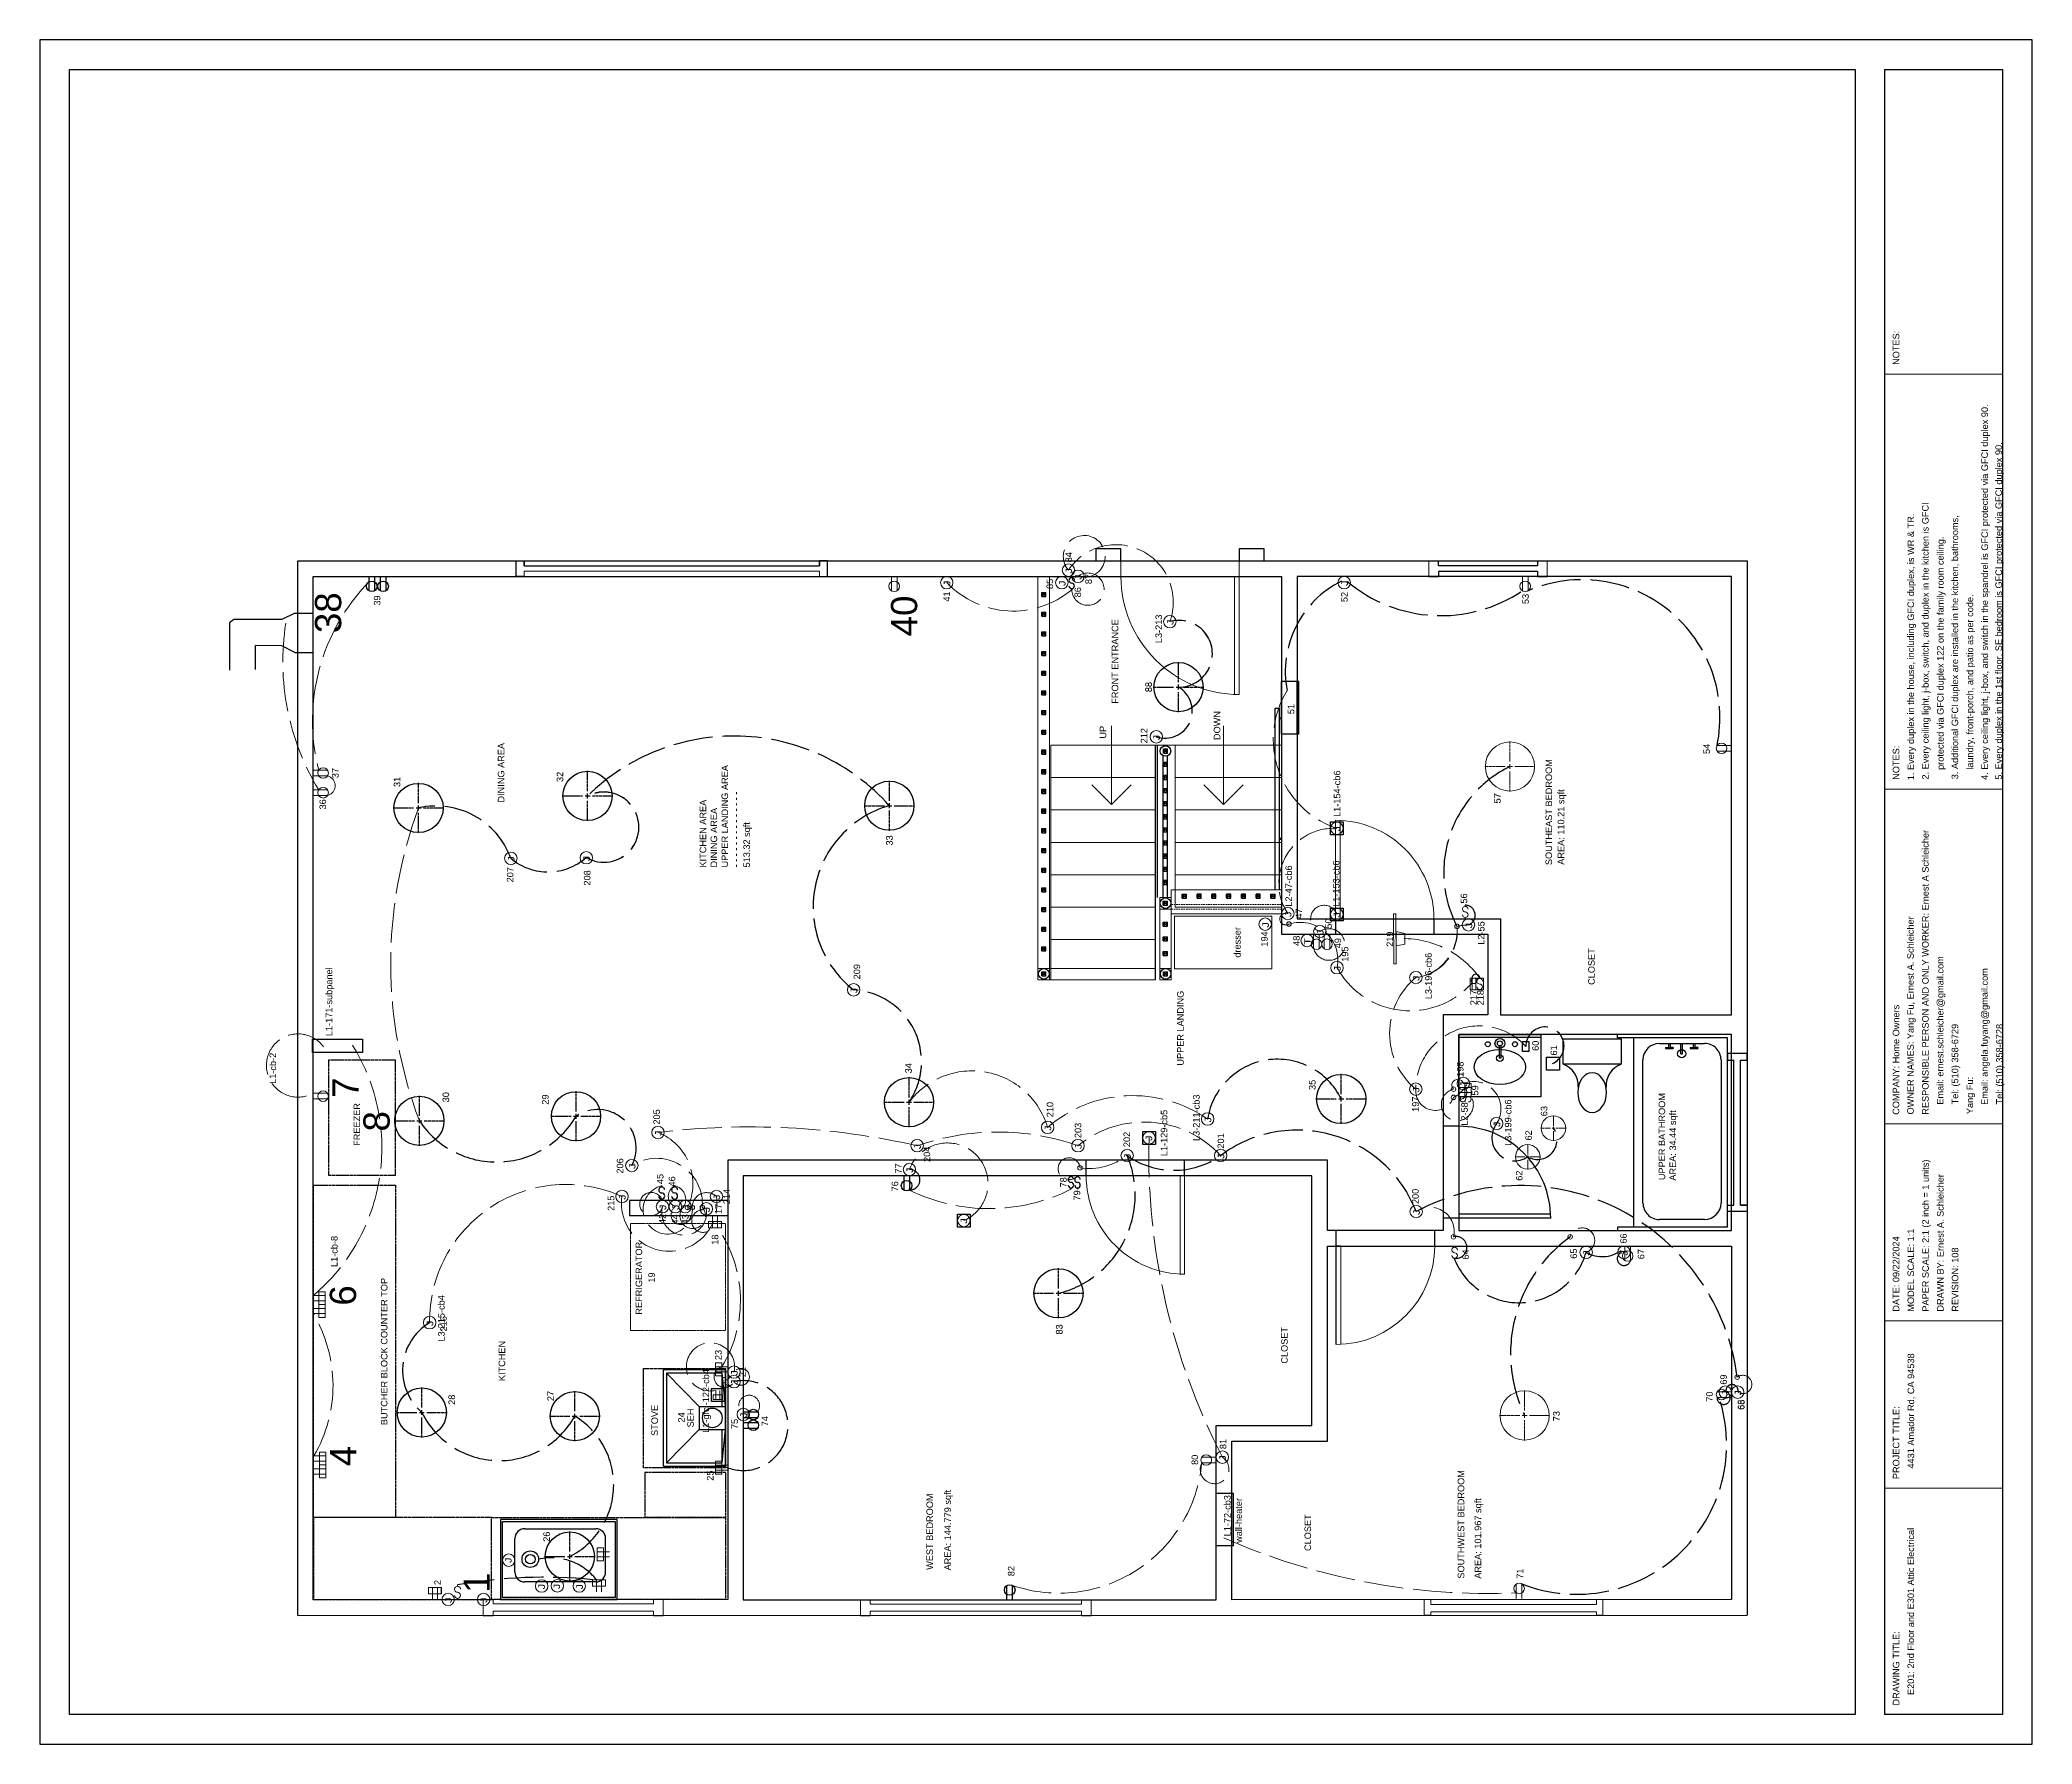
# Model space of a CAD drawing. Header units: inches. Extents: x 12 to 619, y -4 to 515.
import ezdxf

# ---------------------------------------------------------------- set-up
doc = ezdxf.new("R2010")
doc.units = ezdxf.units.IN
doc.header["$MEASUREMENT"] = 0
for name, pattern in [('ACAD_ISO02W100', [15, 12, -3]), ('CENTER2', [1.125, 0.75, -0.125, 0.125, -0.125]), ('DASHED', [0.75, 0.5, -0.25])]:
    doc.linetypes.add(name, pattern=pattern)
doc.layers.get('0').update_dxf_attribs({"color": 1, "lineweight": 9})
for name, color, linetype, lineweight in [('00-page-edge', 7, 'Continuous', 9), ('A201-Floorplan-2nd-floor', 7, 'Continuous', 9), ('A201-Text', 7, 'Continuous', 9), ('E201-Electrical-2nd-floor', 7, 'Continuous', 9), ('E301-Electrical-attic', 7, 'Continuous', 9)]:
    doc.layers.add(name, color=color, linetype=linetype, lineweight=lineweight)
doc.layers.add('Title Block', color=7, linetype='Continuous')
doc.layers.get('0').off()
doc.styles.add('Reg', font='Courier New.ttf', dxfattribs={"height": 2})
doc.styles.get("Standard").update_dxf_attribs({"font": 'Arial.ttf', "height": 2})

msp = doc.modelspace()

# ---------------------------------------------------------------- texts
at = {"layer": 'A201-Floorplan-2nd-floor', "lineweight": 5}
for s, p in [('DOWN', (371.93, 301.93)), ('UP', (337.17, 302.39)), ('dresser', (378.13, 235.64))]:
    msp.add_text(s, height=2, rotation=90, dxfattribs=at).set_placement(p)
at = {"layer": 'A201-Floorplan-2nd-floor', "lineweight": -3, "insert": (95.96, 334.53), "char_height": 8, "attachment_point": 1, "rotation": 90}
msp.add_mtext('38', dxfattribs=at)
at = {"layer": 'A201-Text', "lineweight": 5}
for s, p in [('FRONT ENTRANCE', (340.83, 313)), ('DINING AREA', (153.69, 282.89)), ('SOUTHEAST BEDROOM', (473.06, 263.84)), ('AREA: 110.21 sqft', (476.77, 263.94)), ('CLOSET', (486.06, 227.33)), ('UPPER LANDING', (360.77, 202.73)), ('FREEZER', (109.72, 178.28)), ('UPPER BATHROOM', (507.53, 167.83)), ('AREA: 34.44 sqft', (510.84, 167.68)), ('REFRIGERATOR', (195.69, 126.85)), ('BUTCHER BLOCK COUNTER TOP', (118.05, 93.17)), ('CLOSET', (392.46, 111.91)), ('KITCHEN', (153.94, 106.59)), ('STOVE', (200.5, 89.88)), ('SEH', (211.44, 92.49)), ('SOUTHWEST BEDROOM', (446.3, 46.41)), ('AREA: 144.779 sqft', (289.82, 48.91)), ('WEST BEDROOM', (284.35, 49.08)), ('AREA: 101.967 sqft', (451.45, 46.37)), ('CLOSET', (399.6, 54.82))]:
    msp.add_text(s, height=2, rotation=90, dxfattribs=at).set_placement(p)
at = {"layer": 'A201-Text', "lineweight": 5, "insert": (213.22, 263.11), "char_height": 2, "width": 69.688, "attachment_point": 1, "rotation": 90}
msp.add_mtext('KITCHEN AREA\\PDINING AREA\\PUPPER LANDING AREA\\P- - - - - - - - - - - - - -\\P513.32 sqft', dxfattribs=at)
at = {"layer": 'A201-Text', "lineweight": -3, "insert": (110.72, 182.66), "char_height": 8, "attachment_point": 1, "rotation": 90}
msp.add_mtext('8', dxfattribs=at)
at = {"layer": 'E201-Electrical-2nd-floor', "lineweight": 5}
for s, p in [('84', (326.73, 356.1)), ('87', (332.78, 349.45)), ('41', (289.55, 344.11)), ('85', (320.96, 347.97)), ('86', (329.49, 345.44)), ('52', (410.74, 343.98)), ('53', (465.96, 343.37)), ('39', (115.91, 342.9)), ('L3-213', (354.17, 331.48)), ('88', (351.09, 316.54)), ('51', (394.49, 309.83)), ('54', (521.17, 297.69)), ('37', (103.14, 290.32)), ('32', (171.63, 289.16)), ('L1-154-cb6', (408.52, 278.52)), ('31', (121.96, 287.61)), ('57', (457.38, 282.61)), ('36', (99.34, 280.78)), ('33', (272.07, 269.78)), ('L1-153-cb6', (408.25, 251.12)), ('56', (447.18, 252.11)), ('47', (396.85, 247.52)), ('50', (405.93, 244.45)), ('55', (452.47, 243.6)), ('48', (396.14, 239.23)), ('49', (408.75, 238.48)), ('L3-196-cb6', (436.38, 222.98)), ('L1-171-subpanel', (101.23, 211.71)), ('L1-cb-2', (84.11, 197.16)), ('60', (469, 207.23)), ('61', (474.6, 205.81)), ('34', (277.88, 200.39)), ('30', (136.86, 191.55)), ('35', (400.96, 195.31)), ('59', (450.57, 193.63)), ('29', (167.17, 190.83)), ('L1-129-cb5', (355.79, 175.13)), ('L3-211-cb3', (365.62, 179.77)), ('58', (447.36, 188.45)), ('L3-199-cb6', (460.67, 178.28)), ('63', (471.62, 187.31)), ('77', (274.76, 169.84)), ('62', (464.04, 167.64)), ('45', (202.19, 166.62)), ('46', (205.78, 165.89)), ('76', (273.76, 164.39)), ('78', (325.11, 165.61)), ('79', (329.23, 161.63)), ('17', (219.92, 157.49)), ('42', (202.84, 154.46)), ('44', (206.79, 154.31)), ('43', (209.83, 154.35)), ('L1-cb-8', (102.84, 141.36)), ('18', (218.91, 148.13)), ('64', (447.69, 143.61)), ('65', (480.65, 143.89)), ('66', (495.83, 148.49)), ('67', (501.19, 143.73)), ('19', (199.59, 136.59)), ('L3-215-cb4', (135.48, 118.64)), ('83', (323.84, 120.77)), ('23', (219.92, 113)), ('21', (227.25, 107.82)), ('27', (168.79, 100.49)), ('22', (222.06, 104.88)), ('70', (522.04, 100.32)), ('69', (526.33, 105.5)), ('28', (138.66, 99.36)), ('73', (475.38, 94.36)), ('68', (531.64, 97.84)), ('24', (208.67, 93.97)), ('75', (224.9, 91.97)), ('74', (234.09, 92.84)), ('81', (373.76, 85.86)), ('25', (217.45, 76.23)), ('80', (365.16, 81.06)), ('L1-72-cb3', (375.08, 59.28)), ('wall-heater', (378.51, 57.29)), ('26', (167.56, 57.62)), ('82', (309.18, 47.14)), ('71', (464.28, 46.37))]:
    msp.add_text(s, height=2, rotation=90, dxfattribs=at).set_placement(p)
at = {"layer": 'E201-Electrical-2nd-floor', "lineweight": 5, "style": 'Reg'}
msp.add_text('J', height=2, rotation=90, dxfattribs=at).set_placement((448.72, 244.36))
at = {"layer": 'E201-Electrical-2nd-floor', "lineweight": -3, "rotation": 90}
for s, insert, char_height, attachment_point in [('40', (271.54, 345.97), 8, 3), ('7', (101.27, 192.9), 8, 1), ('6', (100.47, 129.58), 8, 1), ('4', (100.55, 80.64), 8, 1), ('2', (132.31, 44.44), 2, 1), ('1', (141.24, 42.08), 8, 1)]:
    msp.add_mtext(s, dxfattribs=dict(at, insert=insert, char_height=char_height, attachment_point=attachment_point))
at = {"layer": 'E201-Electrical-2nd-floor', "lineweight": 5, "insert": (214.11, 90.83), "char_height": 2, "attachment_point": 1, "rotation": 90}
msp.add_mtext('L1-gfci-122-cb4', dxfattribs=at)
at = {"layer": 'E301-Electrical-attic', "lineweight": 5}
for s, p in [('84', (326.69, 356.1)), ('213', (354.15, 335.52)), ('88', (351.04, 316.54)), ('212', (349.68, 300.93)), ('32', (171.62, 289.16)), ('31', (122, 287.62)), ('57', (457.38, 282.65)), ('33', (272.07, 269.82)), ('207', (156.45, 258.57)), ('208', (179.93, 257.59)), ('L2-47-cb6', (393.77, 251.16)), ('56', (447.18, 252.11)), ('194', (386.37, 238.98)), ('219', (424.6, 238.94)), ('L2-55', (452.44, 239.57)), ('195', (410.95, 234.37)), ('209', (262.15, 229.02)), ('196', (436.36, 227.03, 14.5)), ('217', (450.12, 221.14)), ('218', (452.22, 221.1)), ('60', (469.01, 207.21)), ('61', (474.6, 205.8)), ('34', (277.88, 200.37)), ('198', (446.06, 199.3)), ('30', (136.85, 191.54)), ('35', (400.96, 195.31)), ('59', (450.57, 193.62)), ('29', (167.17, 190.83)), ('205', (201.11, 184.76)), ('210', (321.01, 187)), ('211', (365.62, 183.78, -13.66)), ('197', (432.41, 188.63)), ('L2-58', (447.36, 184.4)), ('63', (471.62, 187.31)), ('203', (329.54, 180.64)), ('202', (344.42, 177.89)), ('199', (460.66, 182.33)), ('62', (466.89, 179.91)), ('204', (283.49, 173.37)), ('201', (373.09, 177.43)), ('206', (189.96, 169.83)), ('214', (222.45, 160.52)), ('79', (329.22, 161.61)), ('200', (432.4, 160.54)), ('215', (187.2, 158.46)), ('65', (480.65, 143.88)), ('216', (136.14, 121.71)), ('83', (323.81, 120.8)), ('27', (168.79, 100.48)), ('28', (138.66, 99.35)), ('73', (475.37, 94.35)), ('68', (531.74, 97.84)), ('26', (167.57, 57.62))]:
    msp.add_text(s, height=2, rotation=90, dxfattribs=at).set_placement(p)
at = {"layer": 'Title Block', "lineweight": 5}
for s, p in [('NOTES:', (578.91, 416.26)), ('4. Every ceiling light, j-box, and switch in the spandrel is GFCI protected via GFCI duplex 90.', (605.93, 289.78)), ('5. Every duplex in the 1st floor, SE bedroom is GFCI protected via GFCI duplex 90.', (610.2, 289.88)), ('1. Every duplex in the house, including GFCI duplex, is WR & TR.', (583.4, 289.71)), ('2. Every ceiling light, j-box, switch, and duplex in the kitchen is GFCI', (587.83, 289.91)), ('3. Additional GFCI duplex are installed in the kitchen, bathrooms,', (596.84, 289.99)), ('protected via GFCI duplex 122 on the family room ceiling.', (592.42, 292.84)), ('laundry, front-porch, and patio as per code.', (601.42, 292.89)), ('NOTES:', (578.91, 289.81)), ('RESPONSIBLE PERSON AND ONLY WORKER: Ernest A Schleicher', (587.85, 187.77)), ('OWNER NAMES: Yang Fu, Ernest A. Schleicher', (583.31, 187.84)), ('Email: ernest.schleicher@gmail.com', (592.36, 190.84)), ('Email: angela.fuyang@gmail.com', (605.87, 190.77)), ('COMPANY: Home Owners', (578.89, 187.74)), ('Tel: (510) 358-6729', (596.86, 190.92)), ('Tel: (510) 358-6728', (610.41, 190.91)), ('Yang Fu:', (601.39, 187.95)), ('PAPER SCALE: 2:1 (2 inch = 1 units)', (587.9, 127.75)), ('DRAWN BY: Ernest A. Schleicher', (592.41, 127.76)), ('MODEL SCALE: 1:1', (583.4, 127.74)), ('DATE: 09/22/2024', (578.9, 127.74)), ('REVISION: 108', (596.9, 127.74)), ('4431 Amador Rd, CA 94538', (583.43, 79.94)), ('PROJECT TITLE:', (578.92, 76.72)), ('E201: 2nd Floor and E301 Attic Electrical', (583.4, 10.94)), ('DRAWING TITLE:', (578.92, 7.73))]:
    msp.add_text(s, height=2, rotation=90, dxfattribs=at).set_placement(p)

# ---------------------------------------------------------------- blocks, each defined once
blk = doc.blocks.new('duplex-for-freezer-on-2nd-floor')
at = {"layer": 'E201-Electrical-2nd-floor'}
for p, q in [((0, 0), (0, -4.39)), ((1.73, 0), (1.73, -4.38))]:
    blk.add_line(p, q, dxfattribs=at)
blk.add_circle((0.86, -3.03), 1.61, dxfattribs=at)
blk = doc.blocks.new('refrigerator')
at = {"layer": 'A201-Floorplan-2nd-floor', "linetype": 'CENTER2'}
blk.add_lwpolyline([(0, 0), (-32.625, 0), (-32.625, 28.925), (0, 28.925)], close=True, dxfattribs=at)
blk = doc.blocks.new('stove')
at = {"layer": 'A201-Floorplan-2nd-floor', "linetype": 'CENTER2', "lineweight": 30}
blk.add_lwpolyline([(-30.27, 25), (0, 25), (0, 0), (-30.27, 0)], close=True, dxfattribs=at)
blk = doc.blocks.new('L2-dining-room-window')
at = {"layer": 'A201-Floorplan-2nd-floor', "lineweight": 30}
for p, q in [((0, -2.5), (0, 0)), ((0, 0), (4.75, 0)), ((4.75, 0), (4.75, -2.5)), ((3.2, -2.5), (4.75, -2.5)), ((3.2, -2.5), (3.2, -92.5)), ((4.75, -2.5), (3.2, -2.5)), ((0, -92.5), (0, -95)), ((0, -95), (4.75, -95)), ((3.2, -92.5), (4.75, -92.5)), ((4.75, -92.5), (3.2, -92.5)), ((4.75, -95), (4.75, -92.5))]:
    blk.add_line(p, q, dxfattribs=at)
at = {"layer": 'A201-Floorplan-2nd-floor'}
blk.add_lwpolyline([(0, -92.5), (1.55, -92.5), (1.55, -2.5), (0, -2.5)], dxfattribs=at)
blk = doc.blocks.new('L2-SE-bedroom-window')
at = {"lineweight": 30}
blk.add_line((0, -33.125), (0, -36.125), dxfattribs=at)
at = {"layer": 'A201-Floorplan-2nd-floor'}
for p, q in [((4.75, 0), (0, 0)), ((0, -36.125), (4.75, -36.125))]:
    blk.add_line(p, q, dxfattribs=at)
at = {"layer": 'A201-Floorplan-2nd-floor', "lineweight": 30}
for p, q in [((0, 0), (0, -3)), ((4.75, 0), (4.75, -3)), ((1.5, -3), (0, -3)), ((1.5, -33.125), (1.5, -3)), ((3.25, -3), (4.75, -3)), ((3.25, -33.125), (3.25, -3)), ((1.5, -33.125), (0, -33.125)), ((4.75, -33.125), (3.25, -33.125)), ((4.75, -33.125), (4.75, -36.125))]:
    blk.add_line(p, q, dxfattribs=at)
blk = doc.blocks.new('L2-bathroom-door')
at = {"lineweight": 30}
for p, q in [((0, -28), (0, 0)), ((1.25, 0), (0, 0)), ((0, 0), (0, 0)), ((1.25, -27.97), (1.25, 0))]:
    blk.add_line(p, q, dxfattribs=at)
blk.add_arc((0, 0), 28, 270, 0, dxfattribs=at)
blk = doc.blocks.new('L2-SE-bedroom')
at = {"layer": 'A201-Floorplan-2nd-floor'}
for p, q in [((30, 0), (0, 0)), ((0, 0), (0, -1.38)), ((0, -1.38), (29.97, -1.38))]:
    blk.add_line(p, q, dxfattribs=at)
blk.add_arc((0, 0), 30, 270, 0, dxfattribs=at)
blk = doc.blocks.new('L2-W-bedroom-door')
at = {"layer": 'A201-Floorplan-2nd-floor'}
for p, q in [((-186.19, -524.69), (-156.19, -524.69)), ((-156.19, -523.31), (-186.15, -523.31)), ((-156.19, -524.69), (-156.19, -523.31))]:
    blk.add_line(p, q, dxfattribs=at)
blk.add_arc((-156.19, -524.69), 30, 90, 180, dxfattribs=at)
blk = doc.blocks.new('L2-SW-bedroom-door')
at = {"layer": 'A201-Floorplan-2nd-floor', "lineweight": 30}
for p in [(-313.87, -549.41), (-283.87, -550.78)]:
    blk.add_line(p, (-283.87, -549.41), dxfattribs=at)
at = {"layer": 'A201-Floorplan-2nd-floor'}
blk.add_line((-313.87, -550.78), (-283.87, -550.78), dxfattribs=at)
blk.add_arc((-283.87, -549.41), 30, 180, 270, dxfattribs=at)
blk = doc.blocks.new('L2-SW-bedroom-window')
at = {"layer": 'A201-Floorplan-2nd-floor'}
for p, q in [((0, 54.5), (-4.75, 54.5)), ((-4.75, 52.5), (-3.72, 52.5)), ((-3.72, 2), (-3.72, 52.5)), ((-1.47, 2), (-1.47, 52.5)), ((-1.47, 52.5), (0, 52.5)), ((0, 52.5), (0, 54.5)), ((-3.72, 2), (-4.75, 2)), ((0, 0), (-4.75, 0)), ((0, 2), (-1.47, 2)), ((0, 0), (0, 2))]:
    blk.add_line(p, q, dxfattribs=at)
at = {"layer": 'A201-Floorplan-2nd-floor', "lineweight": 30}
for p, q in [((-4.75, 54.5), (-4.75, 52.5)), ((-4.75, 2), (-4.75, 0))]:
    blk.add_line(p, q, dxfattribs=at)
blk = doc.blocks.new('L2-bathroom-bath-tub')
at = {"lineweight": 30}
for p, q in [((-1, 0), (0, 0)), ((-58.68, 0), (-59.68, 0)), ((-58.68, -33.5), (-58.68, 0)), ((-58.68, -5), (-1, -5)), ((-1, -33.5), (-1, 0)), ((-51.34, -7.77), (-7.72, -7.77)), ((-56.34, -26.56), (-56.34, -12.77)), ((-2.72, -12.77), (-2.72, -26.56)), ((-58.68, -33.5), (-1, -33.5)), ((-7.72, -31.56), (-51.34, -31.56))]:
    blk.add_line(p, q, dxfattribs=at)
for centre, start, end in [((-51.34, -12.77), 90, 180), ((-7.72, -12.77), 0, 90), ((-51.34, -26.56), 180, 270), ((-7.72, -26.56), 270, 0)]:
    blk.add_arc(centre, 5, start, end, dxfattribs=at)
blk = doc.blocks.new('L2-bathroom-window')
at = {"lineweight": 30}
for p, q in [((0, 0), (0, 6)), ((0, 6), (2, 6)), ((2, 0), (0, 0)), ((2, 6), (2, 4)), ((2, 6), (2, 4)), ((2, 4), (46.18, 4)), ((2, 2), (2, 0)), ((2, 0), (2, 2)), ((2, 2), (46.18, 2)), ((48.18, 6), (46.18, 6)), ((46.18, 6), (46.18, 4)), ((46.18, 2), (46.18, 0)), ((46.18, 0), (48.18, 0)), ((48.18, 0), (48.18, 6))]:
    blk.add_line(p, q, dxfattribs=at)
blk = doc.blocks.new('L2-SW-bedroom-switch')
at = {"layer": 'E201-Electrical-2nd-floor'}
for p, q in [((-3.74, 0, -48.38), (-4.11, 0, -48.38)), ((-0.37, 0, -48.38), (0, 0, -48.38))]:
    blk.add_line(p, q, dxfattribs=at)
for centre, start, end in [((-2.9, 0, -48.38), 90, 360), ((-1.22, 0, -48.38), 90, 180), ((-1.21, 0, -48.38), 270, 90)]:
    blk.add_arc(centre, 0.84, start, end, dxfattribs=at)
blk = doc.blocks.new('L2-j-box-66')
at = {"layer": 'E201-Electrical-2nd-floor'}
blk.add_circle((-1.9, 0, -34.5), 1.9, dxfattribs=at)
at = {"layer": 'E201-Electrical-2nd-floor', "lineweight": 5, "style": 'Reg'}
blk.add_text('J', height=2, dxfattribs=at).set_placement((-3.15, -1.11, -34.5))
blk = doc.blocks.new('L2-j-box-65')
at = {"layer": 'E201-Electrical-2nd-floor'}
blk.add_circle((-1.9, 0, -39.12), 1.9, dxfattribs=at)
at = {"layer": 'E201-Electrical-2nd-floor', "lineweight": 5, "style": 'Reg'}
blk.add_text('J', height=2, dxfattribs=at).set_placement((-3.15, -1.11, -39.12))
blk = doc.blocks.new('L2-duplex-67')
at = {"layer": 'E201-Electrical-2nd-floor'}
for p, q in [((0, 0, -16.88), (-4.39, 0, -16.88)), ((0, -1.73, -16.88), (-4.38, -1.73, -16.88))]:
    blk.add_line(p, q, dxfattribs=at)
blk.add_circle((-3.03, -0.86, -16.88), 1.61, dxfattribs=at)
blk = doc.blocks.new('L2-j-box-68')
at = {"layer": 'E201-Electrical-2nd-floor'}
blk.add_circle((0, -1.9, -71.88), 1.9, dxfattribs=at)
at = {"layer": 'E201-Electrical-2nd-floor', "lineweight": 5, "style": 'Reg'}
blk.add_text('J', height=2, dxfattribs=at).set_placement((-1.25, -3.01, -71.88))
blk = doc.blocks.new('L2-duplex-70')
at = {"layer": 'E201-Electrical-2nd-floor'}
for p, q in [((-1.73, -0.01, -17.62), (-1.73, 4.37, -17.62)), ((0, -0.01, -17.62), (0, 4.38, -17.62))]:
    blk.add_line(p, q, dxfattribs=at)
blk.add_circle((-0.86, 3.02, -17.62), 1.61, dxfattribs=at)
blk = doc.blocks.new('L2-duplex-71')
at = {"layer": 'E201-Electrical-2nd-floor'}
for p, q in [((0, 1.73, -18), (4.38, 1.73, -18)), ((0, 0, -18), (4.39, 0, -18))]:
    blk.add_line(p, q, dxfattribs=at)
blk.add_circle((3.03, 0.86, -18), 1.61, dxfattribs=at)
blk = doc.blocks.new('L2-wall-heater-72')
at = {"layer": 'E201-Electrical-2nd-floor', "lineweight": 30}
for p, q in [((0, 4.75, -9.75), (16, 4.75, -9.75)), ((0, -0.5, -9.75), (0, 4.75, -9.75)), ((0, 0, -9.75), (16, 0, -9.75)), ((16, -0.5, -9.75), (16, 4.75, -9.75)), ((0, -0.5, -9.75), (16, -0.5, -9.75))]:
    blk.add_line(p, q, dxfattribs=at)
blk = doc.blocks.new('L2-ceiling-led-73')
at = {"layer": 'E201-Electrical-2nd-floor', "linetype": 'CENTER2'}
for p, q in [((0, 8.37, -91.12), (0, 2.25, -91.12)), ((-7.62, 0.75, -91.12), (-1.5, 0.75, -91.12)), ((1.5, 0.75, -91.12), (7.62, 0.75, -91.12)), ((0, -0.75, -91.12), (0, -6.87, -91.12))]:
    blk.add_line(p, q, dxfattribs=at)
at = {"layer": 'E201-Electrical-2nd-floor', "linetype": 'Continuous'}
for p, q in [((-0.75, 0.75, -91.12), (0.75, 0.75, -91.12)), ((0, 1.5, -91.12), (0, 0, -91.12))]:
    blk.add_line(p, q, dxfattribs=at)
at = {"layer": 'E201-Electrical-2nd-floor'}
blk.add_circle((0, 0.75, -91.12), 7.5, dxfattribs=at)
blk = doc.blocks.new('L2-bathroom-switch-58')
at = {"layer": 'E201-Electrical-2nd-floor'}
for p, q in [((0, -0.37, -47.38), (0, 0, -47.38)), ((0, -3.74, -47.38), (0, -4.11, -47.38))]:
    blk.add_line(p, q, dxfattribs=at)
for centre, start, end in [((0, -1.21, -47.38), 0, 180), ((0, -1.22, -47.38), 180, 270), ((0, -2.9, -47.38), 180, 90)]:
    blk.add_arc(centre, 0.84, start, end, dxfattribs=at)
blk = doc.blocks.new('L2-humidity-sensor-60')
at = {"layer": 'E201-Electrical-2nd-floor', "lineweight": 30}
for p, q in [((-1.49, -0.94, -95.25), (-1.49, 1.06, -95.25)), ((-1.49, 1.06, -95.25), (1.51, 1.06, -95.25)), ((1.51, 1.06, -95.25), (1.51, -0.94, -95.25)), ((1.51, -0.94, -95.25), (-1.49, -0.94, -95.25))]:
    blk.add_line(p, q, dxfattribs=at)
blk = doc.blocks.new('L2-bathroom-exhaust-61')
at = {"layer": 'E201-Electrical-2nd-floor', "lineweight": 30}
for p, q in [((-1.87, -1.98, -94.75), (-1.87, 2.02, -94.75)), ((-1.87, 2.02, -94.75), (2.13, 2.02, -94.75)), ((2.13, 2.02, -94.75), (2.13, -1.98, -94.75)), ((2.13, -1.98, -94.75), (-1.87, -1.98, -94.75))]:
    blk.add_line(p, q, dxfattribs=at)
blk = doc.blocks.new('*U44')
at = {"layer": 'E201-Electrical-2nd-floor', "color": 0, "linetype": 'CENTER2', "transparency": 16777216}
for p, q in [((-3.87, 0), (-0.75, 0)), ((0, 0.75), (0, 3.87)), ((0.75, 0), (3.87, 0)), ((0, -3.87), (0, -0.75))]:
    blk.add_line(p, q, dxfattribs=at)
at = {"layer": 'E201-Electrical-2nd-floor', "color": 0, "linetype": 'Continuous', "transparency": 16777216}
for p, q in [((-0.375, 0), (0.375, 0)), ((0, -0.375), (0, 0.375))]:
    blk.add_line(p, q, dxfattribs=at)
blk = doc.blocks.new('L2-bathroom-ceiling-led-62')
at = {"layer": 'E201-Electrical-2nd-floor'}
blk.add_circle((0.14, 0, -94.62), 3.75, dxfattribs=at)
at = {"layer": 'E201-Electrical-2nd-floor', "linetype": 'CENTER2', "rotation": 270}
blk.add_blockref('*U44', (0.14, 0, -94.62), dxfattribs=at)
blk = doc.blocks.new('*U46')
at = {"layer": 'E201-Electrical-2nd-floor', "color": 0, "linetype": 'CENTER2', "transparency": 16777216}
for p, q in [((-3.87, 0), (-0.75, 0)), ((0, 0.75), (0, 3.87)), ((0.75, 0), (3.87, 0)), ((0, -3.87), (0, -0.75))]:
    blk.add_line(p, q, dxfattribs=at)
at = {"layer": 'E201-Electrical-2nd-floor', "color": 0, "linetype": 'Continuous', "transparency": 16777216}
for p, q in [((-0.375, 0), (0.375, 0)), ((0, -0.375), (0, 0.375))]:
    blk.add_line(p, q, dxfattribs=at)
blk = doc.blocks.new('L2-bathroom-ceiling-led-63')
at = {"layer": 'E201-Electrical-2nd-floor'}
blk.add_circle((0, 0, -94.75), 3.75, dxfattribs=at)
at = {"layer": 'E201-Electrical-2nd-floor', "linetype": 'CENTER2', "rotation": 270}
blk.add_blockref('*U46', (0, 0, -94.75), dxfattribs=at)
blk = doc.blocks.new('L2-wall-heater-51')
at = {"layer": 'E201-Electrical-2nd-floor', "lineweight": 30}
for p, q in [((0, -0.5, -12.5), (0, 4.75, -12.5)), ((0, 4.75, -12.5), (16, 4.75, -12.5)), ((0, 0, -12.5), (16, 0, -12.5)), ((16, -0.5, -12.5), (16, 4.75, -12.5)), ((0, -0.5, -12.5), (16, -0.5, -12.5))]:
    blk.add_line(p, q, dxfattribs=at)
blk = doc.blocks.new('L2-duplex-53')
at = {"layer": 'E201-Electrical-2nd-floor'}
for p, q in [((0, 1.73, -16.62), (-4.39, 1.73, -16.62)), ((0, 0, -16.62), (-4.38, 0, -16.62))]:
    blk.add_line(p, q, dxfattribs=at)
blk.add_circle((-3.03, 0.87, -16.62), 1.61, dxfattribs=at)
blk = doc.blocks.new('L2-duplex-54')
at = {"layer": 'E201-Electrical-2nd-floor'}
for p, q in [((-1.73, 0, -16.62), (-1.73, 4.38, -16.62)), ((0, 0, -16.62), (0, 4.39, -16.62))]:
    blk.add_line(p, q, dxfattribs=at)
blk.add_circle((-0.86, 3.03, -16.62), 1.61, dxfattribs=at)
blk = doc.blocks.new('L2-basic-switch-56')
at = {"layer": 'E201-Electrical-2nd-floor'}
for p, q in [((0.37, 0, -43.5), (0, 0, -43.5)), ((3.74, 0, -43.5), (4.11, 0, -43.5))]:
    blk.add_line(p, q, dxfattribs=at)
for centre, start, end in [((1.21, 0, -43.5), 90, 270), ((2.9, 0, -43.5), 270, 180), ((1.22, 0, -43.5), 270, 0)]:
    blk.add_arc(centre, 0.84, start, end, dxfattribs=at)
blk = doc.blocks.new('L2-ceiling-led-57')
blk.add_circle((0, 0, -91.5), 7.5)
at = {"layer": 'E201-Electrical-2nd-floor', "linetype": 'CENTER2'}
for p, q in [((0, 7.62, -91.5), (0, 1.5, -91.5)), ((-7.62, 0, -91.5), (-1.5, 0, -91.5)), ((1.5, 0, -91.5), (7.62, 0, -91.5)), ((0, -1.5, -91.5), (0, -7.62, -91.5))]:
    blk.add_line(p, q, dxfattribs=at)
at = {"layer": 'E201-Electrical-2nd-floor', "linetype": 'Continuous'}
for p, q in [((-0.75, 0, -91.5), (0.75, 0, -91.5)), ((0, 0.75, -91.5), (0, -0.75, -91.5))]:
    blk.add_line(p, q, dxfattribs=at)
at = {"layer": 'E201-Electrical-2nd-floor'}
blk.add_circle((0, 0, -91.5), 7.5, dxfattribs=at)
blk = doc.blocks.new('brick-facade-right-of-front-door')
at = {"lineweight": 30}
for p, q in [((3.625, 7.625), (0, 7.625)), ((0, 7.625), (0, 0)), ((3.625, 0), (3.625, 7.625)), ((0, 0), (3.625, 0))]:
    blk.add_line(p, q, dxfattribs=at)
blk = doc.blocks.new('brick-facade-left-of-front-door')
at = {"lineweight": 30}
for p, q in [((3.625, 0), (0, 0)), ((0, 0), (0, -7.625)), ((3.625, -7.625), (3.625, 0)), ((0, -7.625), (3.625, -7.625))]:
    blk.add_line(p, q, dxfattribs=at)
blk = doc.blocks.new('L2-bathroom-sink')
at = {"lineweight": 30}
for p, q in [((-19, -25), (-19, 0)), ((-19, 0), (0, 0)), ((-0.75, 0), (-0.75, -25)), ((0, 0), (0, -25)), ((-3.39, -12.25), (-7.17, -12.25)), ((-7.17, -12.75), (-7.17, -12.25)), ((-3.39, -12.75), (-7.17, -12.75)), ((0, -25), (-19, -25))]:
    blk.add_line(p, q, dxfattribs=at)
for centre, radius in [((-7.19, -12.5), 1), ((-2.69, -12.5), 1.5), ((-2.94, -8.81), 0.75), ((-2.69, -12.5), 0.75), ((-2.94, -17.09), 0.75)]:
    blk.add_circle(centre, radius, dxfattribs=at)
blk.add_ellipse((-9.9, -12.5), major_axis=(0, 7.83), ratio=0.682565, dxfattribs=at)
blk = doc.blocks.new('L2-toilet')
at = {"layer": 'A201-Floorplan-2nd-floor', "lineweight": 30}
for p, q in [((-7.75, 0), (-7.75, 17.75)), ((-7.75, 17.75), (0, 17.75)), ((0, 17.75), (0, 0)), ((0, 0), (-7.75, 0))]:
    blk.add_line(p, q, dxfattribs=at)
for centre, start, end in [((-14.44, 20.27), 267.5527, 339.39434), ((-14.44, -2.52), 20.60566, 92.4473)]:
    blk.add_arc(centre, 7.15, start, end, dxfattribs=at)
blk.add_ellipse((-16.43, 8.88), major_axis=(-6.05, 0), ratio=0.722961, start_param=4.712389, end_param=10.995574, dxfattribs=at)
blk = doc.blocks.new('L2-tub-hot-faucet')
at = {"layer": 'A201-Floorplan-2nd-floor', "lineweight": 30}
for p, q in [((-1.26, 1.41), (-1.51, 1.41)), ((-1.51, 1.41), (-1.51, -0.91)), ((-1.26, 1.41), (-1.26, -0.91)), ((0, 0.5), (-1.26, 0.5)), ((0, 0), (-1.26, 0)), ((-1.26, -0.91), (-1.26, 0)), ((-1.26, -0.91), (-1.51, -0.91))]:
    blk.add_line(p, q, dxfattribs=at)
blk = doc.blocks.new('L2-tub-faucets-and-drain')
at = {"layer": 'A201-Floorplan-2nd-floor', "lineweight": 30}
for p, q in [((0, 0.25), (3.11, 0.25)), ((0, 0.25), (0, -0.25)), ((0, -0.25), (3.11, -0.25))]:
    blk.add_line(p, q, dxfattribs=at)
blk.add_circle((0, 0), 1.25, dxfattribs=at)
at = {"lineweight": 30}
for p in [(3.11, 3.5), (3.11, -4)]:
    blk.add_blockref('L2-tub-hot-faucet', p, dxfattribs=at)
blk = doc.blocks.new('L2-duplex-40')
at = {"layer": 'E201-Electrical-2nd-floor'}
for p, q in [((0, 1.73, -15.88), (-4.39, 1.72, -15.88)), ((0, 0, -15.88), (-4.38, -0.01, -15.88))]:
    blk.add_line(p, q, dxfattribs=at)
blk.add_circle((-3.03, 0.87, -15.88), 1.61, dxfattribs=at)
blk = doc.blocks.new('L2-furnace-register-38-and-duct')
at = {"layer": 'A201-Floorplan-2nd-floor', "lineweight": 30}
for p, q in [((9, 25.55), (-5.42, 25.55)), ((9.97, 24.2), (9, 25.55)), ((9.97, 9.59), (9.97, 24.2)), ((-5.27, 17.56), (2.09, 17.56)), ((1.97, 9.59), (2.09, 17.56)), ((0, 5.61), (1.97, 9.59)), ((11.95, 5.61), (9.97, 9.59)), ((0, 5.61), (0, 0)), ((11.95, 5.61), (11.95, 0))]:
    blk.add_line(p, q, dxfattribs=at)
blk = doc.blocks.new('L2-switch-1')
at = {"layer": 'E201-Electrical-2nd-floor'}
for p, q in [((0.41, 0, -43.5), (0, 0, -43.5)), ((4.08, 0, -43.5), (4.49, 0, -43.5))]:
    blk.add_line(p, q, dxfattribs=at)
for centre, start, end in [((1.32, 0, -43.5), 90, 270), ((3.17, 0, -43.5), 270, 180), ((1.34, 0, -43.5), 270, 0)]:
    blk.add_arc(centre, 0.916, start, end, dxfattribs=at)
blk = doc.blocks.new('L2-gfci-duplex-2')
at = {"layer": 'E201-Electrical-2nd-floor'}
for p, q in [((0, 0, -43.5), (3.72, 0, -43.5)), ((3.72, 1.18, -43.5), (1.79, 1.18, -43.5)), ((1.79, -2.75, -43.5), (1.79, 1.18, -43.5)), ((0, -1.57, -43.5), (3.72, -1.57, -43.5))]:
    blk.add_line(p, q, dxfattribs=at)
at = {"layer": 'E201-Electrical-2nd-floor', "elevation": -43.5}
blk.add_lwpolyline([(1.79, -2.75), (1.79, 1.18), (3.72, 1.18), (3.72, -2.75)], close=True, dxfattribs=at)
blk = doc.blocks.new('L2-north-kitchen-butcher-block')
at = {"layer": 'A201-Floorplan-2nd-floor', "linetype": 'CENTER2', "lineweight": 30}
blk.add_lwpolyline([(0, -25), (-101.32, -25), (-101.32, 0), (0, 0)], close=True, dxfattribs=at)
blk = doc.blocks.new('L2-kitchen-NW-butcher-block')
at = {"layer": 'A201-Floorplan-2nd-floor', "linetype": 'CENTER2', "lineweight": 30}
blk.add_lwpolyline([(25, -54.19), (25, 0), (0, 0), (0, -54.19)], close=True, dxfattribs=at)
blk = doc.blocks.new('L2-kitchen-butcher-block-sink')
at = {"layer": 'A201-Floorplan-2nd-floor', "linetype": 'CENTER2', "lineweight": 30}
blk.add_lwpolyline([(0, 71.3625), (25, 71.3625), (25, 0), (0, 0)], close=True, dxfattribs=at)
blk = doc.blocks.new('L2-butcher-block-west-stove')
at = {"layer": 'A201-Floorplan-2nd-floor', "linetype": 'CENTER2', "lineweight": 30}
for p, q in [((13.69, 24.62), (0, 24.62)), ((0, 0), (0, 24.62)), ((13.69, 0), (13.69, 24.62)), ((13.69, 0), (0, 0))]:
    blk.add_line(p, q, dxfattribs=at)
blk = doc.blocks.new('smart-hood')
at = {"lineweight": 30}
for p, q in [((11.15625, 8), (11.15625, 0)), ((18.15625, 8), (11.15625, 8)), ((18.15625, 8), (18.15625, 0))]:
    blk.add_line(p, q, dxfattribs=at)
blk.add_lwpolyline([(0, 0), (29.3125, 0), (29.3125, 19), (0, 19)], close=True, dxfattribs=at)
blk.add_lwpolyline([(18.15625, 1), (28.3125, 1), (28.3125, 18), (1, 18), (1, 1), (11.15625, 1)], dxfattribs=at)
blk.add_circle((14.65625, 4), 3, dxfattribs=at)
blk = doc.blocks.new('L2-stove-exhaust-hood')
at = {"layer": 'A201-Floorplan-2nd-floor', "lineweight": 30}
for p, q in [((0, 8), (-10.15625, 18)), ((17.15625, 18), (7, 8)), ((-10.15625, 1), (0, 0)), ((7, 0), (17.15625, 1))]:
    blk.add_line(p, q, dxfattribs=at)
blk.add_blockref('smart-hood', (-11.15625, 0), dxfattribs=at)
blk = doc.blocks.new('L2-gfci-duplex-4')
at = {"layer": 'E201-Electrical-2nd-floor'}
for p, q in [((-3.92, 0, -48.88), (-3.92, -1.96, -48.88)), ((3.92, 0, -48.88), (-3.92, 0, -48.88)), ((-2.75, 1.76, -48.88), (-2.75, -1.96, -48.88)), ((-1.18, 1.76, -48.88), (-1.18, -1.96, -48.88)), ((0, -1.96, -48.88), (0, 0, -48.88)), ((1.18, 1.7, -48.88), (1.18, -1.96, -48.88)), ((2.75, 1.7, -48.88), (2.75, -1.96, -48.88)), ((3.92, -1.96, -48.88), (3.92, 0, -48.88)), ((-3.92, -1.96, -48.88), (3.92, -1.96, -48.88))]:
    blk.add_line(p, q, dxfattribs=at)
blk = doc.blocks.new('L2-gfci-duplex-6')
at = {"layer": 'E201-Electrical-2nd-floor'}
for p, q in [((-3.92, 0, -49.38), (-3.92, -1.96, -49.38)), ((3.92, 0, -49.38), (-3.92, 0, -49.38)), ((-2.75, 1.69, -49.38), (-2.75, -1.96, -49.38)), ((-1.18, 1.69, -49.38), (-1.18, -1.96, -49.38)), ((0, -1.96, -49.38), (0, 0, -49.38)), ((1.18, 1.7, -49.38), (1.18, -1.96, -49.38)), ((2.75, 1.7, -49.38), (2.75, -1.96, -49.38)), ((3.92, -1.96, -49.38), (3.92, 0, -49.38)), ((-3.92, -1.96, -49.38), (3.92, -1.96, -49.38))]:
    blk.add_line(p, q, dxfattribs=at)
blk = doc.blocks.new('L2-gfci-duplex-10')
at = {"layer": 'E201-Electrical-2nd-floor'}
for p, q in [((0, 1.57), (3.72, 1.57)), ((0, 0), (3.72, 0)), ((3.72, 2.75), (1.79, 2.75)), ((1.79, -1.18), (1.79, 2.75))]:
    blk.add_line(p, q, dxfattribs=at)
blk.add_lwpolyline([(1.79, -1.18), (1.79, 2.75), (3.72, 2.75), (3.72, -1.18)], close=True, dxfattribs=at)
blk = doc.blocks.new('L2-gfci-duplex-9')
at = {"layer": 'E201-Electrical-2nd-floor'}
for p, q in [((0, 0), (0, -1.94)), ((3.92, 0), (0, 0)), ((1.18, -3.72), (1.18, 0)), ((2.75, -3.72), (2.75, 0)), ((3.92, -1.94), (3.92, 0)), ((3.92, -1.94), (0, -1.94))]:
    blk.add_line(p, q, dxfattribs=at)
blk = doc.blocks.new('L2-cabinet-holding-kitchen-sink')
at = {"layer": 'A201-Floorplan-2nd-floor', "lineweight": -3}
for points in [[(0, 0), (0, 35.56), (-24.42, 35.56), (-24.4, 0)], [(-23.77, 0.62), (-23.8, 34.94), (-0.63, 34.94), (-0.63, 0.62)]]:
    blk.add_lwpolyline(points, close=True, dxfattribs=at)
blk = doc.blocks.new('L2-insinkerator')
at = {"layer": 'E201-Electrical-2nd-floor', "lineweight": -3}
blk.add_circle((0, 2.53), 2.53, dxfattribs=at)
blk = doc.blocks.new('L2-kitchen-sink-and-drain')
at = {"layer": 'A201-Floorplan-2nd-floor', "lineweight": -3}
for p, q in [((-6.9375, -19.96875), (-6.9375, 1.71875)), ((-3.9375, 4.71875), (6.28125, 4.71875)), ((9.28125, 1.71875), (9.28125, -19.96875)), ((-3.9375, -22.96875), (6.28125, -22.96875))]:
    blk.add_line(p, q, dxfattribs=at)
blk.add_circle((0, 0), 1.45459, dxfattribs=at)
for centre, start, end in [((-3.9375, 1.71875), 90, 180), ((6.28125, 1.71875), 0, 90), ((-3.9375, -19.96875), 180, 270), ((6.28125, -19.96875), 270, 0)]:
    blk.add_arc(centre, 3, start, end, dxfattribs=at)
blk = doc.blocks.new('L2-gfci-duplex-18')
at = {"layer": 'E201-Electrical-2nd-floor'}
for p, q in [((-3.72, 2.75, -29.75), (-1.79, 2.75, -29.75)), ((-1.79, 2.75, -29.75), (-3.72, 2.75, -29.75)), ((-3.72, 2.75, -29.75), (-3.72, -1.18, -29.75)), ((0, 1.57, -29.75), (-3.72, 1.57, -29.75)), ((0, 1.57, -29.75), (-3.72, 1.57, -29.75)), ((0, 0, -29.75), (-3.72, 0, -29.75)), ((-1.79, 2.75, -29.75), (-1.79, -1.18, -29.75)), ((-3.72, -1.18, -29.75), (-1.79, -1.18, -29.75))]:
    blk.add_line(p, q, dxfattribs=at)
blk = doc.blocks.new('L2-gfci-duplex-23')
at = {"layer": 'E201-Electrical-2nd-floor'}
for p, q in [((-1.18, 3.72, -56.5), (-1.18, 1.79, -56.5)), ((2.75, 3.72, -56.5), (-1.18, 3.72, -56.5)), ((2.75, 1.79, -56.5), (-1.18, 1.79, -56.5)), ((0, 0, -56.5), (0, 3.72, -56.5)), ((1.57, 0, -56.5), (1.57, 3.72, -56.5)), ((2.75, 1.79, -56.5), (2.75, 3.72, -56.5))]:
    blk.add_line(p, q, dxfattribs=at)
blk = doc.blocks.new('L2-j-box-22')
at = {"layer": 'E201-Electrical-2nd-floor'}
blk.add_circle((0, -1.9), 1.9, dxfattribs=at)
at = {"layer": 'E201-Electrical-2nd-floor', "lineweight": 5, "style": 'Reg'}
blk.add_text('J', height=2, dxfattribs=at).set_placement((-1.25, -3.01))
blk = doc.blocks.new('L2-j-box-21')
at = {"layer": 'E201-Electrical-2nd-floor'}
blk.add_circle((0, -1.9), 1.9, dxfattribs=at)
at = {"layer": 'E201-Electrical-2nd-floor', "lineweight": 5, "style": 'Reg'}
blk.add_text('J', height=2, dxfattribs=at).set_placement((-1.25, -3.01))
blk = doc.blocks.new('L2-gfci-duplex-25')
at = {"layer": 'E201-Electrical-2nd-floor'}
for p, q in [((-1.18, 3.72, -56.5), (-1.18, 1.79, -56.5)), ((2.75, 3.72, -56.5), (-1.18, 3.72, -56.5)), ((2.75, 1.79, -56.5), (-1.18, 1.79, -56.5)), ((0, 0, -56.5), (0, 3.72, -56.5)), ((1.57, 0, -56.5), (1.57, 3.72, -56.5)), ((2.75, 1.79, -56.5), (2.75, 3.72, -56.5))]:
    blk.add_line(p, q, dxfattribs=at)
blk = doc.blocks.new('*U117')
at = {"layer": 'E201-Electrical-2nd-floor', "color": 0, "linetype": 'CENTER2', "lineweight": -3, "transparency": 16777216}
for p, q in [((0, 1.5), (0, 7.62)), ((-7.62, 0), (-1.5, 0)), ((1.5, 0), (7.62, 0)), ((0, -7.62), (0, -1.5))]:
    blk.add_line(p, q, dxfattribs=at)
at = {"layer": 'E201-Electrical-2nd-floor', "color": 0, "linetype": 'Continuous', "lineweight": -3, "transparency": 16777216}
for p, q in [((-0.75, 0), (0.75, 0)), ((0, -0.75), (0, 0.75))]:
    blk.add_line(p, q, dxfattribs=at)
blk = doc.blocks.new('L2-ceiling-led-26')
at = {"layer": 'E201-Electrical-2nd-floor', "lineweight": -3}
blk.add_circle((0, 0, -94.5), 7.5, dxfattribs=at)
at = {"layer": 'E201-Electrical-2nd-floor', "linetype": 'CENTER2', "lineweight": -3, "rotation": 270}
blk.add_blockref('*U117', (0, 0, -94.5), dxfattribs=at)
blk = doc.blocks.new('*U119')
at = {"layer": 'E201-Electrical-2nd-floor', "color": 0, "linetype": 'CENTER2', "lineweight": -3, "transparency": 16777216}
for p, q in [((0, 1.5), (0, 7.62)), ((-7.62, 0), (-1.5, 0)), ((1.5, 0), (7.62, 0)), ((0, -7.62), (0, -1.5))]:
    blk.add_line(p, q, dxfattribs=at)
at = {"layer": 'E201-Electrical-2nd-floor', "color": 0, "linetype": 'Continuous', "lineweight": -3, "transparency": 16777216}
for p, q in [((-0.75, 0), (0.75, 0)), ((0, -0.75), (0, 0.75))]:
    blk.add_line(p, q, dxfattribs=at)
blk = doc.blocks.new('L2-ceiling-led-27')
at = {"layer": 'E201-Electrical-2nd-floor', "lineweight": -3}
blk.add_circle((0, 0, -93.5), 7.5, dxfattribs=at)
at = {"layer": 'E201-Electrical-2nd-floor', "linetype": 'CENTER2', "lineweight": -3, "rotation": 270}
blk.add_blockref('*U119', (0, 0, -93.5), dxfattribs=at)
blk = doc.blocks.new('*U121')
at = {"layer": 'E201-Electrical-2nd-floor', "color": 0, "linetype": 'CENTER2', "lineweight": -3, "transparency": 16777216}
for p, q in [((0, 1.5), (0, 7.62)), ((-7.62, 0), (-1.5, 0)), ((1.5, 0), (7.62, 0)), ((0, -7.62), (0, -1.5))]:
    blk.add_line(p, q, dxfattribs=at)
at = {"layer": 'E201-Electrical-2nd-floor', "color": 0, "linetype": 'Continuous', "lineweight": -3, "transparency": 16777216}
for p, q in [((-0.75, 0), (0.75, 0)), ((0, -0.75), (0, 0.75))]:
    blk.add_line(p, q, dxfattribs=at)
blk = doc.blocks.new('L2-ceiling-led-28')
at = {"layer": 'E201-Electrical-2nd-floor', "lineweight": -3}
blk.add_circle((0, 0, -93.88), 7.5, dxfattribs=at)
at = {"layer": 'E201-Electrical-2nd-floor', "linetype": 'CENTER2', "lineweight": -3, "rotation": 270}
blk.add_blockref('*U121', (0, 0, -93.88), dxfattribs=at)
blk = doc.blocks.new('L2-j-box-14')
at = {"layer": 'E201-Electrical-2nd-floor'}
blk.add_circle((0, -1.9), 1.9, dxfattribs=at)
at = {"layer": 'E201-Electrical-2nd-floor', "lineweight": 5, "style": 'Reg'}
blk.add_text('J', height=2, dxfattribs=at).set_placement((-1.1, -2.75))
blk = doc.blocks.new('L2-j-box-13')
at = {"layer": 'E201-Electrical-2nd-floor'}
blk.add_circle((0, 0), 1.9, dxfattribs=at)
at = {"layer": 'E201-Electrical-2nd-floor', "lineweight": 5, "style": 'Reg'}
blk.add_text('J', height=2, dxfattribs=at).set_placement((-1.2, -0.98))
blk = doc.blocks.new('L2-j-box-12')
at = {"layer": 'E201-Electrical-2nd-floor'}
blk.add_circle((0, 0), 1.9, dxfattribs=at)
at = {"layer": 'E201-Electrical-2nd-floor', "lineweight": 5, "style": 'Reg'}
blk.add_text('J', height=2, dxfattribs=at).set_placement((-1.25, -0.82))
blk = doc.blocks.new('L2-j-box-11')
at = {"layer": 'E201-Electrical-2nd-floor'}
blk.add_circle((0, 0), 1.9, dxfattribs=at)
at = {"layer": 'E201-Electrical-2nd-floor', "lineweight": 5, "style": 'Reg'}
blk.add_text('J', height=2, dxfattribs=at).set_placement((-1.25, -1.11))
blk = doc.blocks.new('L2-j-box-15')
at = {"layer": 'E201-Electrical-2nd-floor'}
blk.add_circle((0, 0), 1.9, dxfattribs=at)
at = {"layer": 'E201-Electrical-2nd-floor', "lineweight": 5, "style": 'Reg'}
blk.add_text('J', height=2, dxfattribs=at).set_placement((-1.25, -1.11))
blk = doc.blocks.new('L2-j-box-16')
at = {"layer": 'E201-Electrical-2nd-floor'}
blk.add_circle((0, 0), 1.9, dxfattribs=at)
at = {"layer": 'E201-Electrical-2nd-floor', "lineweight": 5, "style": 'Reg'}
blk.add_text('J', height=2, dxfattribs=at).set_placement((-1.25, -1.11))
blk = doc.blocks.new('*U125')
at = {"layer": 'E201-Electrical-2nd-floor', "color": 0, "linetype": 'CENTER2', "lineweight": -3, "transparency": 16777216}
for p, q in [((0, 1.5), (0, 7.62)), ((-7.62, 0), (-1.5, 0)), ((1.5, 0), (7.62, 0)), ((0, -7.62), (0, -1.5))]:
    blk.add_line(p, q, dxfattribs=at)
at = {"layer": 'E201-Electrical-2nd-floor', "color": 0, "linetype": 'Continuous', "lineweight": -3, "transparency": 16777216}
for p, q in [((-0.75, 0), (0.75, 0)), ((0, -0.75), (0, 0.75))]:
    blk.add_line(p, q, dxfattribs=at)
blk = doc.blocks.new('L2-ceiling-led-29')
at = {"layer": 'E201-Electrical-2nd-floor', "lineweight": -3}
blk.add_circle((0, 0, -93), 7.5, dxfattribs=at)
at = {"layer": 'E201-Electrical-2nd-floor', "linetype": 'CENTER2', "lineweight": -3, "rotation": 270}
blk.add_blockref('*U125', (0, 0, -93), dxfattribs=at)
blk = doc.blocks.new('*U127')
at = {"layer": 'E201-Electrical-2nd-floor', "color": 0, "linetype": 'CENTER2', "lineweight": -3, "transparency": 16777216}
for p, q in [((0, 1.5), (0, 7.62)), ((-7.62, 0), (-1.5, 0)), ((1.5, 0), (7.62, 0)), ((0, -7.62), (0, -1.5))]:
    blk.add_line(p, q, dxfattribs=at)
at = {"layer": 'E201-Electrical-2nd-floor', "color": 0, "linetype": 'Continuous', "lineweight": -3, "transparency": 16777216}
for p, q in [((-0.75, 0), (0.75, 0)), ((0, -0.75), (0, 0.75))]:
    blk.add_line(p, q, dxfattribs=at)
blk = doc.blocks.new('L2-ceiling-led-30')
at = {"layer": 'E201-Electrical-2nd-floor', "lineweight": -3}
blk.add_circle((0, 0, -94.38), 7.5, dxfattribs=at)
at = {"layer": 'E201-Electrical-2nd-floor', "linetype": 'CENTER2', "lineweight": -3, "rotation": 270}
blk.add_blockref('*U127', (0, 0, -94.38), dxfattribs=at)
blk = doc.blocks.new('*U129')
at = {"layer": 'E201-Electrical-2nd-floor', "color": 0, "linetype": 'CENTER2', "lineweight": -3, "transparency": 16777216}
for p, q in [((0, 1.5), (0, 7.62)), ((-7.62, 0), (-1.5, 0)), ((1.5, 0), (7.62, 0)), ((0, -7.62), (0, -1.5))]:
    blk.add_line(p, q, dxfattribs=at)
at = {"layer": 'E201-Electrical-2nd-floor', "color": 0, "linetype": 'Continuous', "lineweight": -3, "transparency": 16777216}
for p, q in [((-0.75, 0), (0.75, 0)), ((0, -0.75), (0, 0.75))]:
    blk.add_line(p, q, dxfattribs=at)
blk = doc.blocks.new('L2-ceiling-led-31')
at = {"layer": 'E201-Electrical-2nd-floor', "lineweight": -3}
blk.add_circle((0, 0, -93.38), 7.5, dxfattribs=at)
at = {"layer": 'E201-Electrical-2nd-floor', "linetype": 'CENTER2', "lineweight": -3, "rotation": 270}
blk.add_blockref('*U129', (0, 0, -93.38), dxfattribs=at)
blk = doc.blocks.new('*U131')
at = {"layer": 'E201-Electrical-2nd-floor', "color": 0, "linetype": 'CENTER2', "lineweight": -3, "transparency": 16777216}
for p, q in [((0, 1.5), (0, 7.62)), ((-7.62, 0), (-1.5, 0)), ((1.5, 0), (7.62, 0)), ((0, -7.62), (0, -1.5))]:
    blk.add_line(p, q, dxfattribs=at)
at = {"layer": 'E201-Electrical-2nd-floor', "color": 0, "linetype": 'Continuous', "lineweight": -3, "transparency": 16777216}
for p, q in [((-0.75, 0), (0.75, 0)), ((0, -0.75), (0, 0.75))]:
    blk.add_line(p, q, dxfattribs=at)
blk = doc.blocks.new('L2-ceiling-led-32')
at = {"layer": 'E201-Electrical-2nd-floor', "lineweight": -3}
blk.add_circle((0, 0, -93.38), 7.5, dxfattribs=at)
at = {"layer": 'E201-Electrical-2nd-floor', "linetype": 'CENTER2', "lineweight": -3, "rotation": 270}
blk.add_blockref('*U131', (0, 0, -93.38), dxfattribs=at)
blk = doc.blocks.new('*U133')
at = {"layer": 'E201-Electrical-2nd-floor', "color": 0, "linetype": 'CENTER2', "lineweight": -3, "transparency": 16777216}
for p, q in [((0, 1.5), (0, 7.62)), ((-7.62, 0), (-1.5, 0)), ((1.5, 0), (7.62, 0)), ((0, -7.62), (0, -1.5))]:
    blk.add_line(p, q, dxfattribs=at)
at = {"layer": 'E201-Electrical-2nd-floor', "color": 0, "linetype": 'Continuous', "lineweight": -3, "transparency": 16777216}
for p, q in [((-0.75, 0), (0.75, 0)), ((0, -0.75), (0, 0.75))]:
    blk.add_line(p, q, dxfattribs=at)
blk = doc.blocks.new('L2-ceiling-led-33')
at = {"layer": 'E201-Electrical-2nd-floor', "lineweight": -3}
blk.add_circle((0, 0, -93.62), 7.5, dxfattribs=at)
at = {"layer": 'E201-Electrical-2nd-floor', "linetype": 'CENTER2', "lineweight": -3, "rotation": 270}
blk.add_blockref('*U133', (0, 0, -93.62), dxfattribs=at)
blk = doc.blocks.new('L2-ceiling-led-34')
at = {"layer": 'E201-Electrical-2nd-floor', "linetype": 'CENTER2', "lineweight": -3}
for p, q in [((0, 7.62, -94.12), (0, 1.5, -94.12)), ((-7.62, 0, -94.12), (-1.5, 0, -94.12)), ((1.5, 0, -94.12), (7.62, 0, -94.12)), ((0, -1.5, -94.12), (0, -7.62, -94.12))]:
    blk.add_line(p, q, dxfattribs=at)
at = {"layer": 'E201-Electrical-2nd-floor', "linetype": 'Continuous', "lineweight": -3}
for p, q in [((-0.75, 0, -94.12), (0.75, 0, -94.12)), ((0, 0.75, -94.12), (0, -0.75, -94.12))]:
    blk.add_line(p, q, dxfattribs=at)
at = {"layer": 'E201-Electrical-2nd-floor', "lineweight": -3}
blk.add_circle((0, 0, -94.12), 7.5, dxfattribs=at)
blk = doc.blocks.new('L2-ceiling-led-35')
at = {"layer": 'E201-Electrical-2nd-floor', "linetype": 'CENTER2', "lineweight": -3}
for p, q in [((0, 7.62, -81.46), (0, 1.5, -81.46)), ((-7.62, 0, -81.46), (-1.5, 0, -81.46)), ((1.5, 0, -81.46), (7.62, 0, -81.46)), ((0, -1.5, -81.46), (0, -7.62, -81.46))]:
    blk.add_line(p, q, dxfattribs=at)
at = {"layer": 'E201-Electrical-2nd-floor', "linetype": 'Continuous', "lineweight": -3}
for p, q in [((-0.75, 0, -81.46), (0.75, 0, -81.46)), ((0, 0.75, -81.46), (0, -0.75, -81.46))]:
    blk.add_line(p, q, dxfattribs=at)
at = {"layer": 'E201-Electrical-2nd-floor', "lineweight": -3}
blk.add_circle((0, 0, -81.46), 7.5, dxfattribs=at)
blk = doc.blocks.new('L2-duplex-36')
at = {"layer": 'E201-Electrical-2nd-floor'}
for p, q in [((0, 0, -15.25), (0, -4.39, -15.25)), ((1.73, 0, -15.25), (1.73, -4.38, -15.25))]:
    blk.add_line(p, q, dxfattribs=at)
blk.add_circle((0.86, -3.03, -15.25), 1.61, dxfattribs=at)
blk = doc.blocks.new('L2-duplex-37')
at = {"layer": 'E201-Electrical-2nd-floor'}
for p, q in [((0, 0, -15.25), (0, -4.39, -15.25)), ((1.73, 0, -15.25), (1.73, -4.38, -15.25))]:
    blk.add_line(p, q, dxfattribs=at)
blk.add_circle((0.86, -3.03, -15.25), 1.61, dxfattribs=at)
blk = doc.blocks.new('L2-duplex-39')
at = {"layer": 'E201-Electrical-2nd-floor', "lineweight": -3}
for p, q in [((0, 2.75, -15.75), (-4.39, 2.75, -15.75)), ((0, 1.02, -15.75), (-4.38, 1.02, -15.75)), ((0, -0.71, -15.75), (-4.39, -0.71, -15.75)), ((0, -2.44, -15.75), (-4.38, -2.44, -15.75))]:
    blk.add_line(p, q, dxfattribs=at)
for centre in [(-3.03, 1.89, -15.75), (-3.03, -1.57, -15.75)]:
    blk.add_circle(centre, 1.61, dxfattribs=at)
blk = doc.blocks.new('L2-j-box')
at = {"layer": 'E201-Electrical-2nd-floor'}
blk.add_circle((0, 0), 1.9, dxfattribs=at)
at = {"layer": 'E201-Electrical-2nd-floor', "lineweight": 5, "style": 'Reg'}
blk.add_text('J', height=2, dxfattribs=at).set_placement((-1.25, -1.11))
blk = doc.blocks.new('L2-j-box-42')
at = {"layer": 'E201-Electrical-2nd-floor'}
blk.add_circle((-1.9, 0, -67.12), 1.9, dxfattribs=at)
at = {"layer": 'E201-Electrical-2nd-floor', "lineweight": 5, "style": 'Reg'}
blk.add_text('J', height=2, dxfattribs=at).set_placement((-3.15, -1.11, -67.12))
blk = doc.blocks.new('L2-j-box-44')
at = {"layer": 'E201-Electrical-2nd-floor'}
blk.add_circle((-1.9, 0, -75.62), 1.9, dxfattribs=at)
at = {"layer": 'E201-Electrical-2nd-floor', "lineweight": 5, "style": 'Reg'}
blk.add_text('J', height=2, dxfattribs=at).set_placement((-3.15, -1.11, -75.62))
blk = doc.blocks.new('L2-j-box-43')
at = {"layer": 'E201-Electrical-2nd-floor'}
blk.add_circle((-1.9, 0, -67.25), 1.9, dxfattribs=at)
at = {"layer": 'E201-Electrical-2nd-floor', "lineweight": 5, "style": 'Reg'}
blk.add_text('J', height=2, dxfattribs=at).set_placement((-3.15, -1.11, -67.25))
blk = doc.blocks.new('L2-j-box-17')
at = {"layer": 'E201-Electrical-2nd-floor'}
blk.add_circle((1.9, 0, -52.62), 1.9, dxfattribs=at)
at = {"layer": 'E201-Electrical-2nd-floor', "lineweight": 5, "style": 'Reg'}
blk.add_text('J', height=2, dxfattribs=at).set_placement((0.65, -1.11, -52.62))
blk = doc.blocks.new('L2-switch-45')
at = {"layer": 'E201-Electrical-2nd-floor', "lineweight": -3}
for p, q in [((0.41, 0, -45.25), (0, 0, -45.25)), ((4.08, 0, -45.25), (4.49, 0, -45.25))]:
    blk.add_line(p, q, dxfattribs=at)
for centre, start, end in [((1.32, 0, -45.25), 90, 270), ((3.17, 0, -45.25), 270, 180), ((1.34, 0, -45.25), 270, 0)]:
    blk.add_arc(centre, 0.916, start, end, dxfattribs=at)
blk = doc.blocks.new('L2-switch-46')
at = {"layer": 'E201-Electrical-2nd-floor', "lineweight": -3}
for p, q in [((0.41, 0, -45), (0, 0, -45)), ((4.08, 0, -45), (4.49, 0, -45))]:
    blk.add_line(p, q, dxfattribs=at)
for centre, start, end in [((1.32, 0, -45), 90, 270), ((3.17, 0, -45), 270, 180), ((1.34, 0, -45), 270, 0)]:
    blk.add_arc(centre, 0.916, start, end, dxfattribs=at)
blk = doc.blocks.new('L2-j-box-47')
at = {"layer": 'E201-Electrical-2nd-floor'}
blk.add_circle((0, -1.9, -46.62), 1.9, dxfattribs=at)
at = {"layer": 'E201-Electrical-2nd-floor', "lineweight": 5, "style": 'Reg'}
blk.add_text('J', height=2, dxfattribs=at).set_placement((-1.25, -3.01, -46.62))
blk = doc.blocks.new('L2-thermostat-48')
at = {"layer": 'E201-Electrical-2nd-floor'}
blk.add_circle((-1.9, 0, -59.62), 1.9, dxfattribs=at)
at = {"layer": 'E201-Electrical-2nd-floor', "lineweight": 5, "style": 'Reg'}
blk.add_text('T', height=2, dxfattribs=at).set_placement((-3.15, -1.11, -59.62))
blk = doc.blocks.new('L2-j-box-50')
at = {"layer": 'E201-Electrical-2nd-floor'}
blk.add_circle((-0.1, -1.9, -2), 1.9, dxfattribs=at)
at = {"layer": 'E201-Electrical-2nd-floor', "lineweight": 5, "style": 'Reg'}
blk.add_text('J', height=2, dxfattribs=at).set_placement((-1.35, -3.01, -2))
blk = doc.blocks.new('L2-two-duplex-49')
at = {"layer": 'E201-Electrical-2nd-floor'}
for p, q in [((0, 2.46, -15.62), (-4.39, 2.46, -15.62)), ((0, 0.73, -15.62), (-4.38, 0.73, -15.62)), ((0, -0.74, -15.62), (-4.39, -0.74, -15.62)), ((0, -2.47, -15.62), (-4.38, -2.47, -15.62))]:
    blk.add_line(p, q, dxfattribs=at)
for centre in [(-3.03, 1.6, -15.62), (-3.03, -1.6, -15.62)]:
    blk.add_circle(centre, 1.61, dxfattribs=at)
blk = doc.blocks.new('L2-j-box-52')
at = {"layer": 'E201-Electrical-2nd-floor'}
blk.add_circle((-1.9, 0, -27), 1.9, dxfattribs=at)
at = {"layer": 'E201-Electrical-2nd-floor', "lineweight": 5, "style": 'Reg'}
blk.add_text('J', height=2, dxfattribs=at).set_placement((-3.15, -1.11, -27))
blk = doc.blocks.new('L2-j-box-69')
at = {"layer": 'E201-Electrical-2nd-floor'}
blk.add_circle((0, 1.9), 1.9, dxfattribs=at)
at = {"layer": 'E201-Electrical-2nd-floor', "lineweight": 5, "style": 'Reg'}
blk.add_text('J', height=2, dxfattribs=at).set_placement((-1.25, 0.78))
blk = doc.blocks.new('L2-j-box-77')
at = {"layer": 'E201-Electrical-2nd-floor'}
blk.add_circle((1.9, 0, -8), 1.9, dxfattribs=at)
at = {"layer": 'E201-Electrical-2nd-floor', "lineweight": 5, "style": 'Reg'}
blk.add_text('J', height=2, dxfattribs=at).set_placement((0.65, -1.11, -8))
blk = doc.blocks.new('L2-duplex-76')
at = {"layer": 'E201-Electrical-2nd-floor', "lineweight": -3}
for p, q in [((0, 1.73, -17.88), (-4.39, 1.73, -17.88)), ((0, 0, -17.88), (-4.38, 0, -17.88))]:
    blk.add_line(p, q, dxfattribs=at)
blk.add_circle((-3.03, 0.87, -17.88), 1.61, dxfattribs=at)
blk = doc.blocks.new('L2-basic-switch-78')
at = {"layer": 'E201-Electrical-2nd-floor', "lineweight": -3}
for p, q in [((-3.74, 0, -46.12), (-4.11, 0, -46.12)), ((-0.37, 0, -46.12), (0, 0, -46.12))]:
    blk.add_line(p, q, dxfattribs=at)
for centre, start, end in [((-2.9, 0, -46.12), 90, 360), ((-1.22, 0, -46.12), 90, 180), ((-1.21, 0, -46.12), 270, 90)]:
    blk.add_arc(centre, 0.84, start, end, dxfattribs=at)
blk = doc.blocks.new('L2-toggle-switch-79')
at = {"layer": 'E201-Electrical-2nd-floor', "lineweight": -3}
for p, q in [((-3.74, 0, -46.12), (-4.11, 0, -46.12)), ((-0.37, 0, -46.12), (0, 0, -46.12))]:
    blk.add_line(p, q, dxfattribs=at)
for centre, start, end in [((-2.9, 0, -46.12), 90, 360), ((-1.22, 0, -46.12), 90, 180), ((-1.21, 0, -46.12), 270, 90)]:
    blk.add_arc(centre, 0.84, start, end, dxfattribs=at)
blk = doc.blocks.new('L2-duplex-80')
at = {"layer": 'E201-Electrical-2nd-floor'}
for p, q in [((-1.73, 0, -17.38), (-1.73, 4.38, -17.38)), ((0, 0, -17.38), (0, 4.39, -17.38))]:
    blk.add_line(p, q, dxfattribs=at)
blk.add_circle((-0.86, 3.03, -17.38), 1.61, dxfattribs=at)
blk = doc.blocks.new('L2-j-box-81')
at = {"layer": 'E201-Electrical-2nd-floor'}
blk.add_circle((0, -1.9, -5.25), 1.9, dxfattribs=at)
at = {"layer": 'E201-Electrical-2nd-floor', "lineweight": 5, "style": 'Reg'}
blk.add_text('J', height=2, dxfattribs=at).set_placement((-1.25, -3.01, -5.25))
blk = doc.blocks.new('L2-j-box-84')
at = {"layer": 'E201-Electrical-2nd-floor'}
blk.add_circle((1.9, 0, -147), 1.9, dxfattribs=at)
at = {"layer": 'E201-Electrical-2nd-floor', "lineweight": 5, "style": 'Reg'}
blk.add_text('J', height=2, dxfattribs=at).set_placement((0.65, -1.11, -147))
blk = doc.blocks.new('L2-j-box-85')
at = {"layer": 'E201-Electrical-2nd-floor'}
blk.add_circle((-1.9, 0, -70.12), 1.9, dxfattribs=at)
at = {"layer": 'E201-Electrical-2nd-floor', "lineweight": 5, "style": 'Reg'}
blk.add_text('J', height=2, dxfattribs=at).set_placement((-3.15, -1.11, -70.12))
blk = doc.blocks.new('L2-motion-switch-86')
at = {"layer": 'E201-Electrical-2nd-floor', "lineweight": -3}
for p, q in [((-3.74, 0, -64.62), (-4.11, 0, -64.62)), ((-0.37, 0, -64.62), (0, 0, -64.62))]:
    blk.add_line(p, q, dxfattribs=at)
for centre, start, end in [((-2.9, 0, -64.62), 90, 360), ((-1.22, 0, -64.62), 90, 180), ((-1.21, 0, -64.62), 270, 90)]:
    blk.add_arc(centre, 0.84, start, end, dxfattribs=at)
blk = doc.blocks.new('L2-j-box-87')
at = {"layer": 'E201-Electrical-2nd-floor'}
blk.add_circle((0, -1.9, -70.25), 1.9, dxfattribs=at)
at = {"layer": 'E201-Electrical-2nd-floor', "lineweight": 5, "style": 'Reg'}
blk.add_text('J', height=2, dxfattribs=at).set_placement((-1.25, -3.01, -70.25))
blk = doc.blocks.new('L2-front-door')
at = {"layer": 'A201-Floorplan-2nd-floor'}
for p, q in [((-36, 0), (0, 0)), ((-35.97, 1.38), (0, 1.38))]:
    blk.add_line(p, q, dxfattribs=at)
at = {"layer": 'A201-Floorplan-2nd-floor', "lineweight": 30}
blk.add_line((0, 1.38), (0, 0), dxfattribs=at)
at = {"layer": 'A201-Floorplan-2nd-floor'}
blk.add_arc((0, 0), 36, 90, 180, dxfattribs=at)
blk = doc.blocks.new('L2-banister-rail')
at = {"layer": 'A201-Floorplan-2nd-floor', "lineweight": -3}
for p, q in [((292.34, -354.55), (291.09, -355.8)), ((292.34, -355.8), (291.09, -354.55)), ((291.09, -354.55), (291.09, -355.8)), ((291.09, -354.55), (292.34, -354.55)), ((291.09, -355.8), (292.34, -355.8)), ((292.34, -354.55), (292.34, -355.8))]:
    blk.add_line(p, q, dxfattribs=at)
at = {"layer": 'A201-Floorplan-2nd-floor', "lineweight": 5}
blk.add_line((291.71, -355.8), (291.71, -354.55), dxfattribs=at)
blk = doc.blocks.new('L2-dresser-in-front-of-banister')
at = {"layer": 'A201-Floorplan-2nd-floor', "lineweight": 5}
for p, q in [((232.25, -357.98), (232.25, -387.6)), ((248.25, -357.98), (232.25, -357.98)), ((248.25, -387.6), (248.25, -357.98)), ((232.25, -387.6), (248.25, -387.6))]:
    blk.add_line(p, q, dxfattribs=at)
blk = doc.blocks.new('L2-SW-bannister-ball')
at = {"layer": 'A201-Floorplan-2nd-floor', "lineweight": -3}
blk.add_circle((231.61, -355.22), 1.62, dxfattribs=at)
at = {"color": 1, "lineweight": 5}
blk.add_blockref('L2-banister-rail', (-60.1, -0.01), dxfattribs=at)
blk = doc.blocks.new('L2-SE-bannister-ball')
at = {"layer": 'A201-Floorplan-2nd-floor', "lineweight": -3}
blk.add_circle((252.25, -355.22), 1.62, dxfattribs=at)
at = {"color": 1, "lineweight": 5}
blk.add_blockref('L2-banister-rail', (-39.46, 0), dxfattribs=at)
blk = doc.blocks.new('L1-pt-5-bannister-ball')
at = {"layer": 'A201-Floorplan-2nd-floor', "lineweight": -3}
blk.add_circle((298.59, -355.2), 1.61, dxfattribs=at)
at = {"color": 1, "lineweight": 5}
blk.add_blockref('L2-banister-rail', (6.88, -0.02), dxfattribs=at)
blk = doc.blocks.new('L2-south-stairway-5-steps')
at = {"layer": 'A201-Floorplan-2nd-floor', "lineweight": 5}
for p, q in [((-49.375, 0), (0, 0)), ((-49.375, 0), (-49.375, -32.40625)), ((-39.5, 0), (-39.5, -32.40625)), ((-29.625, 0), (-29.625, -32.40625)), ((-19.75, 0), (-19.75, -32.40625)), ((-9.875, 0), (-9.875, -32.40625)), ((0, 0), (0, -32.40625))]:
    blk.add_line(p, q, dxfattribs=at)
blk = doc.blocks.new('L2-south-stairway-handrail-to-L1')
at = {"layer": 'A201-Floorplan-2nd-floor', "lineweight": -3}
for p, q in [((-44.12, 1.25), (11.23, 1.25)), ((11.23, 0), (-44.12, 0)), ((-28.71, -0.75), (-28.71, 0)), ((-28.46, -0.75), (-28.46, 0)), ((8.09, 0), (8.09, -0.75)), ((8.34, 0), (8.34, -0.75)), ((11.23, 1.25), (11.23, 0))]:
    blk.add_line(p, q, dxfattribs=at)
blk = doc.blocks.new('L1-arrow')
at = {"lineweight": 5}
for p, q in [((188.32, -365.98), (182.32, -359.98)), ((182.32, -365.98), (164.32, -365.98)), ((182.32, -365.98), (188.32, -365.98)), ((188.32, -365.98), (182.32, -371.98))]:
    blk.add_line(p, q, dxfattribs=at)
blk = doc.blocks.new('L3-attic-j-box-211')
at = {"layer": 'E301-Electrical-attic'}
blk.add_circle((0, 0), 1.9, dxfattribs=at)
at = {"layer": 'E301-Electrical-attic', "lineweight": 5, "style": 'Reg'}
blk.add_text('J', height=2, dxfattribs=at).set_placement((-1.25, -1.11))
blk = doc.blocks.new('L3-attic-j-box-212')
at = {"layer": 'E301-Electrical-attic'}
blk.add_circle((0, 0), 1.9, dxfattribs=at)
at = {"layer": 'E301-Electrical-attic', "lineweight": 5, "style": 'Reg'}
blk.add_text('J', height=2, dxfattribs=at).set_placement((-1.25, -1.11))
blk = doc.blocks.new('L3-attic-j-box-215')
at = {"layer": 'E301-Electrical-attic'}
blk.add_circle((0, 0), 1.9, dxfattribs=at)
at = {"layer": 'E301-Electrical-attic', "lineweight": 5, "style": 'Reg'}
blk.add_text('J', height=2, dxfattribs=at).set_placement((-1.25, -1.11))
blk = doc.blocks.new('L3-attic-j-box-194')
at = {"layer": 'E301-Electrical-attic'}
blk.add_circle((0, 0), 1.9, dxfattribs=at)
at = {"layer": 'E301-Electrical-attic', "lineweight": 5, "style": 'Reg'}
blk.add_text('J', height=2, dxfattribs=at).set_placement((-1.25, -1.11))
blk = doc.blocks.new('L3-attic-j-box-196')
at = {"layer": 'E301-Electrical-attic'}
blk.add_circle((0, 0), 1.9, dxfattribs=at)
at = {"layer": 'E301-Electrical-attic', "lineweight": 5, "style": 'Reg'}
blk.add_text('J', height=2, dxfattribs=at).set_placement((-1.25, -1.11))
blk = doc.blocks.new('L3-attic-j-box-197')
at = {"layer": 'E301-Electrical-attic'}
blk.add_circle((0, 0), 1.9, dxfattribs=at)
at = {"layer": 'E301-Electrical-attic', "lineweight": 5, "style": 'Reg'}
blk.add_text('J', height=2, dxfattribs=at).set_placement((-1.25, -1.11))
blk = doc.blocks.new('L3-j-box-198')
at = {"layer": 'E301-Electrical-attic'}
blk.add_circle((0, 0), 1.9, dxfattribs=at)
at = {"layer": 'E301-Electrical-attic', "lineweight": 5, "style": 'Reg'}
blk.add_text('J', height=2, dxfattribs=at).set_placement((-1.25, -1.11))
blk = doc.blocks.new('L2-j-box-47-cb6')
at = {"layer": 'E301-Electrical-attic'}
blk.add_circle((0, 0), 1.9, dxfattribs=at)
at = {"layer": 'E301-Electrical-attic', "lineweight": 5, "style": 'Reg'}
blk.add_text('J', height=2, dxfattribs=at).set_placement((-1.25, -1.11))
blk = doc.blocks.new('L2-j-box-55')
at = {"layer": 'E301-Electrical-attic'}
blk.add_circle((0, 0), 1.9, dxfattribs=at)
at = {"layer": 'E301-Electrical-attic', "lineweight": 5, "style": 'Reg'}
blk.add_text('J', height=2, dxfattribs=at).set_placement((-1.25, -1.11))
blk = doc.blocks.new('L2-bathoom-gfci-duplex-59')
at = {"layer": 'E201-Electrical-2nd-floor'}
for p, q in [((-1.57, 0, -47.38), (-1.57, -3.72, -47.38)), ((-1.57, 0, -47.38), (-1.57, -3.72, -47.38)), ((0, 0, -47.38), (0, -3.72, -47.38)), ((-2.75, -3.72, -47.38), (-2.75, -1.79, -47.38)), ((-2.75, -1.79, -47.38), (-2.75, -3.72, -47.38)), ((-2.75, -1.79, -47.38), (1.18, -1.79, -47.38)), ((-2.75, -3.72, -47.38), (1.18, -3.72, -47.38)), ((1.18, -3.72, -47.38), (1.18, -1.79, -47.38))]:
    blk.add_line(p, q, dxfattribs=at)
blk = doc.blocks.new('L2-58')
at = {"layer": 'E301-Electrical-attic'}
for p, q in [((0, 3.74, -47.38), (0, 4.11, -47.38)), ((0, 0.37, -47.38), (0, 0, -47.38))]:
    blk.add_line(p, q, dxfattribs=at)
for centre, start, end in [((0, 2.9, -47.38), 0, 180), ((0, 2.89, -47.38), 180, 270), ((0, 1.21, -47.38), 180, 90)]:
    blk.add_arc(centre, 0.84, start, end, dxfattribs=at)
blk = doc.blocks.new('L1-154')
at = {"layer": 'E201-Electrical-2nd-floor', "lineweight": 30}
for p, q in [((-1.98, -1.95, -95.88), (-1.98, 1.9, -95.88)), ((-1.98, 1.9, -95.88), (0, 1.9, -95.88)), ((0, 1.9, -95.88), (1.93, 1.9, -95.88)), ((1.93, 1.9, -95.88), (1.93, -1.95, -95.88)), ((1.93, -1.95, -95.88), (-1.98, -1.95, -95.88))]:
    blk.add_line(p, q, dxfattribs=at)
at = {"layer": 'E201-Electrical-2nd-floor'}
blk.add_circle((0, 0, -95.88), 1.9, dxfattribs=at)
at = {"layer": 'E201-Electrical-2nd-floor', "lineweight": 5, "style": 'Reg'}
blk.add_text('J', height=2, dxfattribs=at).set_placement((-1.16, -0.99, -95.88))
blk = doc.blocks.new('L3-198-cb6')
at = {"layer": 'E201-Electrical-2nd-floor'}
blk.add_circle((0, 0), 1.9, dxfattribs=at)
at = {"layer": 'E201-Electrical-2nd-floor', "lineweight": 5, "style": 'Reg'}
blk.add_text('J', height=2, dxfattribs=at).set_placement((-1.25, -1.11))
blk = doc.blocks.new('L1-153-cb6')
at = {"layer": 'E201-Electrical-2nd-floor', "lineweight": 30}
for p, q in [((-1.98, -1.95), (-1.98, 1.9)), ((-1.98, 1.9), (0, 1.9)), ((0, 1.9), (1.93, 1.9)), ((1.93, 1.9), (1.93, -1.95)), ((1.93, -1.95), (-1.98, -1.95))]:
    blk.add_line(p, q, dxfattribs=at)
at = {"layer": 'E201-Electrical-2nd-floor'}
blk.add_circle((0, 0), 1.9, dxfattribs=at)
at = {"layer": 'E201-Electrical-2nd-floor', "lineweight": 5, "style": 'Reg'}
blk.add_text('J', height=2, dxfattribs=at).set_placement((-1.16, -0.99))
blk = doc.blocks.new('L1-129-cb5')
at = {"layer": 'E201-Electrical-2nd-floor', "lineweight": 30}
for p, q in [((-1.98, -1.95), (-1.98, 1.9)), ((-1.98, 1.9), (0, 1.9)), ((0, 1.9), (1.93, 1.9)), ((1.93, 1.9), (1.93, -1.95)), ((1.93, -1.95), (-1.98, -1.95))]:
    blk.add_line(p, q, dxfattribs=at)
at = {"layer": 'E201-Electrical-2nd-floor'}
blk.add_circle((0, 0), 1.9, dxfattribs=at)
at = {"layer": 'E201-Electrical-2nd-floor', "lineweight": 5, "style": 'Reg'}
blk.add_text('J', height=2, dxfattribs=at).set_placement((-1.16, -0.99))
blk = doc.blocks.new('L3-209-cb3')
at = {"layer": 'E201-Electrical-2nd-floor'}
blk.add_circle((0, 0), 1.9, dxfattribs=at)
at = {"layer": 'E201-Electrical-2nd-floor', "lineweight": 5, "style": 'Reg'}
blk.add_text('J', height=2, dxfattribs=at).set_placement((-1.25, -1.11))
blk = doc.blocks.new('L1-171-subpanel')
at = {"layer": 'E201-Electrical-2nd-floor', "lineweight": -3}
blk.add_lwpolyline([(0, 0), (4.01, 0.03), (4, -15.21), (0, -15.25)], close=True, dxfattribs=at)
blk = doc.blocks.new('L1-126')
at = {"layer": 'E201-Electrical-2nd-floor', "lineweight": 30}
for p, q in [((-1.98, -1.95), (-1.98, 1.9)), ((-1.98, 1.9), (0, 1.9)), ((0, 1.9), (1.93, 1.9)), ((1.93, 1.9), (1.93, -1.95)), ((1.93, -1.95), (-1.98, -1.95))]:
    blk.add_line(p, q, dxfattribs=at)
at = {"layer": 'E201-Electrical-2nd-floor'}
blk.add_circle((0, 0), 1.9, dxfattribs=at)
at = {"layer": 'E201-Electrical-2nd-floor', "lineweight": 5, "style": 'Reg'}
blk.add_text('J', height=2, dxfattribs=at).set_placement((-1.16, -0.99))
blk = doc.blocks.new('L1-gfci-122')
at = {"layer": 'E201-Electrical-2nd-floor', "lineweight": 30}
for p, q in [((-2.06, -2.48), (-2.06, 1.37)), ((-2.06, 1.37), (-0.08, 1.37)), ((-0.08, 1.37), (1.85, 1.37)), ((1.85, 1.37), (1.85, -2.48)), ((1.85, -2.48), (-2.06, -2.48))]:
    blk.add_line(p, q, dxfattribs=at)
at = {"layer": 'E201-Electrical-2nd-floor'}
for p, q in [((-1.44, 0.87), (0, 0.87)), ((-1.44, -2.03), (-1.44, 0.87)), ((1.32, 0), (-1.44, 0)), ((0, -2.03), (0, 0.87)), ((1.32, -1.16), (-1.44, -1.16)), ((0, -2.03), (-1.44, -2.03))]:
    blk.add_line(p, q, dxfattribs=at)
blk = doc.blocks.new('L2-84')
at = {"layer": 'E301-Electrical-attic'}
blk.add_circle((0, 0), 1.9, dxfattribs=at)
at = {"layer": 'E301-Electrical-attic', "lineweight": 5, "style": 'Reg'}
blk.add_text('J', height=2, dxfattribs=at).set_placement((-1.25, -1.11))
blk = doc.blocks.new('*U372')
at = {"layer": 'E301-Electrical-attic', "color": 0, "linetype": 'CENTER2', "lineweight": -3, "transparency": 16777216}
for p, q in [((0, 1.5), (0, 7.62)), ((-7.62, 0), (-1.5, 0)), ((1.5, 0), (7.62, 0)), ((0, -7.62), (0, -1.5))]:
    blk.add_line(p, q, dxfattribs=at)
at = {"layer": 'E301-Electrical-attic', "color": 0, "linetype": 'Continuous', "lineweight": -3, "transparency": 16777216}
for p, q in [((-0.75, 0), (0.75, 0)), ((0, -0.75), (0, 0.75))]:
    blk.add_line(p, q, dxfattribs=at)
blk = doc.blocks.new('L2-led-26')
at = {"layer": 'E301-Electrical-attic', "lineweight": -3}
blk.add_circle((0, 0), 7.5, dxfattribs=at)
at = {"layer": 'E301-Electrical-attic', "linetype": 'CENTER2', "lineweight": -3, "rotation": 270}
blk.add_blockref('*U372', (0, 0), dxfattribs=at)
blk = doc.blocks.new('*U373')
at = {"layer": 'E301-Electrical-attic', "color": 0, "linetype": 'CENTER2', "lineweight": -3, "transparency": 16777216}
for p, q in [((0, 1.5), (0, 7.62)), ((-7.62, 0), (-1.5, 0)), ((1.5, 0), (7.62, 0)), ((0, -7.62), (0, -1.5))]:
    blk.add_line(p, q, dxfattribs=at)
at = {"layer": 'E301-Electrical-attic', "color": 0, "linetype": 'Continuous', "lineweight": -3, "transparency": 16777216}
for p, q in [((-0.75, 0), (0.75, 0)), ((0, -0.75), (0, 0.75))]:
    blk.add_line(p, q, dxfattribs=at)
blk = doc.blocks.new('L2-led-27')
at = {"layer": 'E301-Electrical-attic', "lineweight": -3}
blk.add_circle((0, 0), 7.5, dxfattribs=at)
at = {"layer": 'E301-Electrical-attic', "linetype": 'CENTER2', "lineweight": -3, "rotation": 270}
blk.add_blockref('*U373', (0, 0), dxfattribs=at)
blk = doc.blocks.new('*U375')
at = {"layer": 'E301-Electrical-attic', "color": 0, "linetype": 'CENTER2', "lineweight": -3, "transparency": 16777216}
for p, q in [((0, 1.5), (0, 7.62)), ((-7.62, 0), (-1.5, 0)), ((1.5, 0), (7.62, 0)), ((0, -7.62), (0, -1.5))]:
    blk.add_line(p, q, dxfattribs=at)
at = {"layer": 'E301-Electrical-attic', "color": 0, "linetype": 'Continuous', "lineweight": -3, "transparency": 16777216}
for p, q in [((-0.75, 0), (0.75, 0)), ((0, -0.75), (0, 0.75))]:
    blk.add_line(p, q, dxfattribs=at)
blk = doc.blocks.new('L2-led-28')
at = {"layer": 'E301-Electrical-attic', "lineweight": -3}
blk.add_circle((0, 0), 7.5, dxfattribs=at)
at = {"layer": 'E301-Electrical-attic', "linetype": 'CENTER2', "lineweight": -3, "rotation": 270}
blk.add_blockref('*U375', (0, 0), dxfattribs=at)
blk = doc.blocks.new('L3-215')
at = {"layer": 'E201-Electrical-2nd-floor'}
blk.add_circle((0, 0), 1.9, dxfattribs=at)
at = {"layer": 'E201-Electrical-2nd-floor', "lineweight": 5, "style": 'Reg'}
blk.add_text('J', height=2, dxfattribs=at).set_placement((-1.25, -1.11))
blk = doc.blocks.new('L2-44')
at = {"layer": 'E301-Electrical-attic'}
blk.add_circle((0, 0), 1.9, dxfattribs=at)
at = {"layer": 'E301-Electrical-attic', "lineweight": 5, "style": 'Reg'}
blk.add_text('J', height=2, dxfattribs=at).set_placement((-1.25, -1.11))
blk = doc.blocks.new('L2-46')
at = {"layer": 'E301-Electrical-attic', "lineweight": -3}
for p, q in [((0.41, 0), (0, 0)), ((4.08, 0), (4.49, 0))]:
    blk.add_line(p, q, dxfattribs=at)
for centre, start, end in [((1.32, 0), 90, 270), ((3.17, 0), 270, 180), ((1.34, 0), 270, 0)]:
    blk.add_arc(centre, 0.916, start, end, dxfattribs=at)
blk = doc.blocks.new('L2-43')
at = {"layer": 'E301-Electrical-attic'}
blk.add_circle((0, 0), 1.9, dxfattribs=at)
at = {"layer": 'E301-Electrical-attic', "lineweight": 5, "style": 'Reg'}
blk.add_text('J', height=2, dxfattribs=at).set_placement((-1.25, -1.11))
blk = doc.blocks.new('L2-45')
at = {"layer": 'E301-Electrical-attic', "lineweight": -3}
for p, q in [((0.41, 0), (0, 0)), ((4.08, 0), (4.49, 0))]:
    blk.add_line(p, q, dxfattribs=at)
for centre, start, end in [((1.32, 0), 90, 270), ((3.17, 0), 270, 180), ((1.34, 0), 270, 0)]:
    blk.add_arc(centre, 0.916, start, end, dxfattribs=at)
blk = doc.blocks.new('*U382')
at = {"layer": 'E301-Electrical-attic', "color": 0, "linetype": 'CENTER2', "lineweight": -3, "transparency": 16777216}
for p, q in [((0, 1.5), (0, 7.62)), ((-7.62, 0), (-1.5, 0)), ((1.5, 0), (7.62, 0)), ((0, -7.62), (0, -1.5))]:
    blk.add_line(p, q, dxfattribs=at)
at = {"layer": 'E301-Electrical-attic', "color": 0, "linetype": 'Continuous', "lineweight": -3, "transparency": 16777216}
for p, q in [((-0.75, 0), (0.75, 0)), ((0, -0.75), (0, 0.75))]:
    blk.add_line(p, q, dxfattribs=at)
blk = doc.blocks.new('L2-29')
at = {"layer": 'E301-Electrical-attic', "lineweight": -3}
blk.add_circle((0, 0), 7.5, dxfattribs=at)
at = {"layer": 'E301-Electrical-attic', "linetype": 'CENTER2', "lineweight": -3, "rotation": 270}
blk.add_blockref('*U382', (0, 0), dxfattribs=at)
blk = doc.blocks.new('*U384')
at = {"layer": 'E301-Electrical-attic', "color": 0, "linetype": 'CENTER2', "lineweight": -3, "transparency": 16777216}
for p, q in [((0, 1.5), (0, 7.62)), ((-7.62, 0), (-1.5, 0)), ((1.5, 0), (7.62, 0)), ((0, -7.62), (0, -1.5))]:
    blk.add_line(p, q, dxfattribs=at)
at = {"layer": 'E301-Electrical-attic', "color": 0, "linetype": 'Continuous', "lineweight": -3, "transparency": 16777216}
for p, q in [((-0.75, 0), (0.75, 0)), ((0, -0.75), (0, 0.75))]:
    blk.add_line(p, q, dxfattribs=at)
blk = doc.blocks.new('L2-30')
at = {"layer": 'E301-Electrical-attic', "lineweight": -3}
blk.add_circle((0, 0), 7.5, dxfattribs=at)
at = {"layer": 'E301-Electrical-attic', "linetype": 'CENTER2', "lineweight": -3, "rotation": 270}
blk.add_blockref('*U384', (0, 0), dxfattribs=at)
blk = doc.blocks.new('*U386')
at = {"layer": 'E301-Electrical-attic', "color": 0, "linetype": 'CENTER2', "lineweight": -3, "transparency": 16777216}
for p, q in [((0, 1.5), (0, 7.62)), ((-7.62, 0), (-1.5, 0)), ((1.5, 0), (7.62, 0)), ((0, -7.62), (0, -1.5))]:
    blk.add_line(p, q, dxfattribs=at)
at = {"layer": 'E301-Electrical-attic', "color": 0, "linetype": 'Continuous', "lineweight": -3, "transparency": 16777216}
for p, q in [((-0.75, 0), (0.75, 0)), ((0, -0.75), (0, 0.75))]:
    blk.add_line(p, q, dxfattribs=at)
blk = doc.blocks.new('L2-31')
at = {"layer": 'E301-Electrical-attic', "lineweight": -3}
blk.add_circle((0, 0), 7.5, dxfattribs=at)
at = {"layer": 'E301-Electrical-attic', "linetype": 'CENTER2', "lineweight": -3, "rotation": 270}
blk.add_blockref('*U386', (0, 0), dxfattribs=at)
blk = doc.blocks.new('*U388')
at = {"layer": 'E301-Electrical-attic', "color": 0, "linetype": 'CENTER2', "lineweight": -3, "transparency": 16777216}
for p, q in [((0, 1.5), (0, 7.62)), ((-7.62, 0), (-1.5, 0)), ((1.5, 0), (7.62, 0)), ((0, -7.62), (0, -1.5))]:
    blk.add_line(p, q, dxfattribs=at)
at = {"layer": 'E301-Electrical-attic', "color": 0, "linetype": 'Continuous', "lineweight": -3, "transparency": 16777216}
for p, q in [((-0.75, 0), (0.75, 0)), ((0, -0.75), (0, 0.75))]:
    blk.add_line(p, q, dxfattribs=at)
blk = doc.blocks.new('L2-32')
at = {"layer": 'E301-Electrical-attic', "lineweight": -3}
blk.add_circle((0, 0), 7.5, dxfattribs=at)
at = {"layer": 'E301-Electrical-attic', "linetype": 'CENTER2', "lineweight": -3, "rotation": 270}
blk.add_blockref('*U388', (0, 0), dxfattribs=at)
blk = doc.blocks.new('*U390')
at = {"layer": 'E301-Electrical-attic', "color": 0, "linetype": 'CENTER2', "lineweight": -3, "transparency": 16777216}
for p, q in [((0, 1.5), (0, 7.62)), ((-7.62, 0), (-1.5, 0)), ((1.5, 0), (7.62, 0)), ((0, -7.62), (0, -1.5))]:
    blk.add_line(p, q, dxfattribs=at)
at = {"layer": 'E301-Electrical-attic', "color": 0, "linetype": 'Continuous', "lineweight": -3, "transparency": 16777216}
for p, q in [((-0.75, 0), (0.75, 0)), ((0, -0.75), (0, 0.75))]:
    blk.add_line(p, q, dxfattribs=at)
blk = doc.blocks.new('L2-33')
at = {"layer": 'E301-Electrical-attic', "lineweight": -3}
blk.add_circle((0, 0), 7.5, dxfattribs=at)
at = {"layer": 'E301-Electrical-attic', "linetype": 'CENTER2', "lineweight": -3, "rotation": 270}
blk.add_blockref('*U390', (0, 0), dxfattribs=at)
blk = doc.blocks.new('L2-34')
at = {"layer": 'E301-Electrical-attic', "linetype": 'CENTER2', "lineweight": -3}
for p, q in [((0, 7.62), (0, 1.5)), ((-7.62, 0), (-1.5, 0)), ((1.5, 0), (7.62, 0)), ((0, -1.5), (0, -7.62))]:
    blk.add_line(p, q, dxfattribs=at)
at = {"layer": 'E301-Electrical-attic', "linetype": 'Continuous', "lineweight": -3}
for p, q in [((-0.75, 0), (0.75, 0)), ((0, 0.75), (0, -0.75))]:
    blk.add_line(p, q, dxfattribs=at)
at = {"layer": 'E301-Electrical-attic', "lineweight": -3}
blk.add_circle((0, 0), 7.5, dxfattribs=at)
blk = doc.blocks.new('L2-35')
at = {"layer": 'E301-Electrical-attic', "linetype": 'CENTER2', "lineweight": -3}
for p, q in [((0, 7.62), (0, 1.5)), ((-7.62, 0), (-1.5, 0)), ((1.5, 0), (7.62, 0)), ((0, -1.5), (0, -7.62))]:
    blk.add_line(p, q, dxfattribs=at)
at = {"layer": 'E301-Electrical-attic', "linetype": 'Continuous', "lineweight": -3}
for p, q in [((-0.75, 0), (0.75, 0)), ((0, 0.75), (0, -0.75))]:
    blk.add_line(p, q, dxfattribs=at)
at = {"layer": 'E301-Electrical-attic', "lineweight": -3}
blk.add_circle((0, 0), 7.5, dxfattribs=at)
blk = doc.blocks.new('L2-64')
at = {"layer": 'E301-Electrical-attic'}
for p, q in [((-3.74, 0), (-4.11, 0)), ((-0.37, 0), (0, 0))]:
    blk.add_line(p, q, dxfattribs=at)
for centre, start, end in [((-2.9, 0), 90, 360), ((-1.22, 0), 90, 180), ((-1.21, 0), 270, 90)]:
    blk.add_arc(centre, 0.84, start, end, dxfattribs=at)
blk = doc.blocks.new('L2-68')
at = {"layer": 'E301-Electrical-attic'}
blk.add_circle((0, 0), 1.9, dxfattribs=at)
at = {"layer": 'E301-Electrical-attic', "lineweight": 5, "style": 'Reg'}
blk.add_text('J', height=2, dxfattribs=at).set_placement((-1.25, -1.11))
blk = doc.blocks.new('L2-exh-61')
at = {"layer": 'E301-Electrical-attic', "lineweight": 30}
for p, q in [((0, 0), (0, 4)), ((0, 4), (4, 4)), ((4, 0), (0, 0)), ((4, 4), (4, 0))]:
    blk.add_line(p, q, dxfattribs=at)
blk = doc.blocks.new('L2-60')
at = {"layer": 'E301-Electrical-attic', "lineweight": 30}
for p, q in [((0, 0), (0, 2)), ((0, 2), (3, 2)), ((3, 0), (0, 0)), ((3, 2), (3, 0))]:
    blk.add_line(p, q, dxfattribs=at)
blk = doc.blocks.new('L2-56')
at = {"layer": 'E301-Electrical-attic'}
for p, q in [((0.37, 0), (0, 0)), ((3.74, 0), (4.11, 0))]:
    blk.add_line(p, q, dxfattribs=at)
for centre, start, end in [((1.21, 0), 90, 270), ((2.9, 0), 270, 180), ((1.22, 0), 270, 0)]:
    blk.add_arc(centre, 0.84, start, end, dxfattribs=at)
blk = doc.blocks.new('L2-57')
at = {"layer": 'E301-Electrical-attic', "linetype": 'CENTER2'}
for p, q in [((0, 7.62), (0, 1.5)), ((-7.62, 0), (-1.5, 0)), ((1.5, 0), (7.62, 0)), ((0, -1.5), (0, -7.62))]:
    blk.add_line(p, q, dxfattribs=at)
at = {"layer": 'E301-Electrical-attic', "linetype": 'Continuous'}
for p, q in [((-0.75, 0), (0.75, 0)), ((0, 0.75), (0, -0.75))]:
    blk.add_line(p, q, dxfattribs=at)
at = {"layer": 'E301-Electrical-attic'}
blk.add_circle((0, 0), 7.5, dxfattribs=at)
blk.add_circle((0, 0), 7.5, dxfattribs=at)
blk = doc.blocks.new('L3-208')
at = {"layer": 'E201-Electrical-2nd-floor'}
blk.add_circle((0, 0), 1.9, dxfattribs=at)
at = {"layer": 'E201-Electrical-2nd-floor', "lineweight": 5, "style": 'Reg'}
blk.add_text('J', height=2, dxfattribs=at).set_placement((-1.25, -1.11))
blk = doc.blocks.new('*U401')
at = {"layer": 'E201-Electrical-2nd-floor', "color": 0, "linetype": 'CENTER2', "lineweight": -3, "transparency": 16777216}
for p, q in [((0, 1.5), (0, 7.62)), ((-7.62, 0), (-1.5, 0)), ((1.5, 0), (7.62, 0)), ((0, -7.62), (0, -1.5))]:
    blk.add_line(p, q, dxfattribs=at)
at = {"layer": 'E201-Electrical-2nd-floor', "color": 0, "linetype": 'Continuous', "lineweight": -3, "transparency": 16777216}
for p, q in [((-0.75, 0), (0.75, 0)), ((0, -0.75), (0, 0.75))]:
    blk.add_line(p, q, dxfattribs=at)
blk = doc.blocks.new('L2-pendant-light-88')
at = {"layer": 'E201-Electrical-2nd-floor', "lineweight": -3}
blk.add_circle((0, 0, -85.88), 7.5, dxfattribs=at)
at = {"layer": 'E201-Electrical-2nd-floor', "linetype": 'CENTER2', "lineweight": -3, "rotation": 270}
blk.add_blockref('*U401', (0, 0, -85.88), dxfattribs=at)
blk = doc.blocks.new('*U403')
at = {"layer": 'E301-Electrical-attic', "color": 0, "linetype": 'CENTER2', "lineweight": -3, "transparency": 16777216}
for p, q in [((0, 1.5), (0, 7.62)), ((-7.62, 0), (-1.5, 0)), ((1.5, 0), (7.62, 0)), ((0, -7.62), (0, -1.5))]:
    blk.add_line(p, q, dxfattribs=at)
at = {"layer": 'E301-Electrical-attic', "color": 0, "linetype": 'Continuous', "lineweight": -3, "transparency": 16777216}
for p, q in [((-0.75, 0), (0.75, 0)), ((0, -0.75), (0, 0.75))]:
    blk.add_line(p, q, dxfattribs=at)
blk = doc.blocks.new('L2-88')
at = {"layer": 'E301-Electrical-attic', "lineweight": -3}
blk.add_circle((0, 0), 7.5, dxfattribs=at)
at = {"layer": 'E301-Electrical-attic', "linetype": 'CENTER2', "lineweight": -3, "rotation": 270}
blk.add_blockref('*U403', (0, 0), dxfattribs=at)
blk = doc.blocks.new('L3-212')
at = {"layer": 'E201-Electrical-2nd-floor'}
blk.add_circle((0, 0), 1.9, dxfattribs=at)
at = {"layer": 'E201-Electrical-2nd-floor', "lineweight": 5, "style": 'Reg'}
blk.add_text('J', height=2, dxfattribs=at).set_placement((-1.25, -1.11))
blk = doc.blocks.new('L3-205')
at = {"layer": 'E201-Electrical-2nd-floor'}
blk.add_circle((0, 0), 1.9, dxfattribs=at)
at = {"layer": 'E201-Electrical-2nd-floor', "lineweight": 5, "style": 'Reg'}
blk.add_text('J', height=2, dxfattribs=at).set_placement((-1.25, -1.11))
blk = doc.blocks.new('L3-206')
at = {"layer": 'E201-Electrical-2nd-floor'}
blk.add_circle((0, 0), 1.9, dxfattribs=at)
at = {"layer": 'E201-Electrical-2nd-floor', "lineweight": 5, "style": 'Reg'}
blk.add_text('J', height=2, dxfattribs=at).set_placement((-1.25, -1.11))
blk = doc.blocks.new('L2-73')
at = {"layer": 'E301-Electrical-attic', "linetype": 'CENTER2'}
for p, q in [((0, 7.62), (0, 1.5)), ((-7.62, 0), (-1.5, 0)), ((1.5, 0), (7.62, 0)), ((0, -1.5), (0, -7.62))]:
    blk.add_line(p, q, dxfattribs=at)
at = {"layer": 'E301-Electrical-attic', "linetype": 'Continuous'}
for p, q in [((-0.75, 0), (0.75, 0)), ((0, 0.75), (0, -0.75))]:
    blk.add_line(p, q, dxfattribs=at)
at = {"layer": 'E301-Electrical-attic'}
blk.add_circle((0, 0), 7.5, dxfattribs=at)
blk = doc.blocks.new('L2-ceiling-led-83')
at = {"layer": 'E201-Electrical-2nd-floor', "linetype": 'CENTER2', "lineweight": -3}
for p, q in [((0, 7.62, -93.38), (0, 1.5, -93.38)), ((-7.62, 0, -93.38), (-1.5, 0, -93.38)), ((1.5, 0, -93.38), (7.62, 0, -93.38)), ((0, -1.5, -93.38), (0, -7.62, -93.38))]:
    blk.add_line(p, q, dxfattribs=at)
at = {"layer": 'E201-Electrical-2nd-floor', "linetype": 'Continuous', "lineweight": -3}
for p, q in [((-0.75, 0, -93.38), (0.75, 0, -93.38)), ((0, 0.75, -93.38), (0, -0.75, -93.38))]:
    blk.add_line(p, q, dxfattribs=at)
at = {"layer": 'E201-Electrical-2nd-floor', "lineweight": -3}
blk.add_circle((0, 0, -93.38), 7.5, dxfattribs=at)
blk = doc.blocks.new('L2-83')
at = {"layer": 'E301-Electrical-attic', "linetype": 'CENTER2', "lineweight": -3}
for p, q in [((0, 7.62), (0, 1.5)), ((-7.62, 0), (-1.5, 0)), ((1.5, 0), (7.62, 0)), ((0, -1.5), (0, -7.62))]:
    blk.add_line(p, q, dxfattribs=at)
at = {"layer": 'E301-Electrical-attic', "linetype": 'Continuous', "lineweight": -3}
for p, q in [((-0.75, 0), (0.75, 0)), ((0, 0.75), (0, -0.75))]:
    blk.add_line(p, q, dxfattribs=at)
at = {"layer": 'E301-Electrical-attic', "lineweight": -3}
blk.add_circle((0, 0), 7.5, dxfattribs=at)
blk = doc.blocks.new('L2-79')
at = {"layer": 'E301-Electrical-attic', "lineweight": -3}
for p, q in [((-3.74, 0), (-4.11, 0)), ((-0.37, 0), (0, 0))]:
    blk.add_line(p, q, dxfattribs=at)
for centre, start, end in [((-2.9, 0), 90, 360), ((-1.22, 0), 90, 180), ((-1.21, 0), 270, 90)]:
    blk.add_arc(centre, 0.84, start, end, dxfattribs=at)
blk = doc.blocks.new('L3-j-box-199-v2')
at = {"layer": 'E301-Electrical-attic'}
blk.add_circle((-0.14, 0), 1.9, dxfattribs=at)
at = {"layer": 'E301-Electrical-attic', "lineweight": 5, "style": 'Reg'}
blk.add_text('J', height=2, dxfattribs=at).set_placement((-1.39, -1.12))
blk = doc.blocks.new('L3-j-box-200-v2')
at = {"layer": 'E301-Electrical-attic'}
blk.add_circle((0, 0), 1.9, dxfattribs=at)
at = {"layer": 'E301-Electrical-attic', "lineweight": 5, "style": 'Reg'}
blk.add_text('J', height=2, dxfattribs=at).set_placement((-1.25, -1.11))
blk = doc.blocks.new('*U417')
at = {"layer": 'E301-Electrical-attic', "color": 0, "linetype": 'CENTER2', "transparency": 16777216}
for p, q in [((-3.87, 0), (-0.75, 0)), ((0, 0.75), (0, 3.87)), ((0.75, 0), (3.87, 0)), ((0, -3.87), (0, -0.75))]:
    blk.add_line(p, q, dxfattribs=at)
at = {"layer": 'E301-Electrical-attic', "color": 0, "linetype": 'Continuous', "transparency": 16777216}
for p, q in [((-0.375, 0), (0.375, 0)), ((0, -0.375), (0, 0.375))]:
    blk.add_line(p, q, dxfattribs=at)
blk = doc.blocks.new('L2-62')
at = {"layer": 'E301-Electrical-attic'}
blk.add_circle((0, 0), 3.75, dxfattribs=at)
at = {"layer": 'E301-Electrical-attic', "linetype": 'CENTER2', "rotation": 270}
blk.add_blockref('*U417', (0, 0), dxfattribs=at)
blk = doc.blocks.new('*U420')
at = {"layer": 'E301-Electrical-attic', "color": 0, "linetype": 'CENTER2', "transparency": 16777216}
for p, q in [((-3.87, 0), (-0.75, 0)), ((0, 0.75), (0, 3.87)), ((0.75, 0), (3.87, 0)), ((0, -3.87), (0, -0.75))]:
    blk.add_line(p, q, dxfattribs=at)
at = {"layer": 'E301-Electrical-attic', "color": 0, "linetype": 'Continuous', "transparency": 16777216}
for p, q in [((-0.375, 0), (0.375, 0)), ((0, -0.375), (0, 0.375))]:
    blk.add_line(p, q, dxfattribs=at)
blk = doc.blocks.new('L2-63')
at = {"layer": 'E301-Electrical-attic'}
blk.add_circle((0, 0), 3.75, dxfattribs=at)
at = {"layer": 'E301-Electrical-attic', "linetype": 'CENTER2', "rotation": 270}
blk.add_blockref('*U420', (0, 0), dxfattribs=at)
blk = doc.blocks.new('L2-gfci-59')
at = {"layer": 'E301-Electrical-attic'}
for p, q in [((0, 0), (0, -3.72)), ((0, 0), (0, -3.72)), ((1.57, 0), (1.57, -3.72)), ((-1.18, -3.72), (-1.18, -1.79)), ((-1.18, -1.79), (-1.18, -3.72)), ((-1.18, -1.79), (2.75, -1.79)), ((-1.18, -3.72), (2.75, -3.72)), ((2.75, -3.72), (2.75, -1.79))]:
    blk.add_line(p, q, dxfattribs=at)
blk = doc.blocks.new('L3-j-box-201')
at = {"layer": 'E301-Electrical-attic'}
blk.add_circle((0, 0), 1.9, dxfattribs=at)
at = {"layer": 'E301-Electrical-attic', "lineweight": 5, "style": 'Reg'}
blk.add_text('J', height=2, dxfattribs=at).set_placement((-1.25, -1.11))
blk = doc.blocks.new('L3-j-box-210')
at = {"layer": 'E301-Electrical-attic'}
blk.add_circle((0, 0), 1.9, dxfattribs=at)
at = {"layer": 'E301-Electrical-attic', "lineweight": 5, "style": 'Reg'}
blk.add_text('J', height=2, dxfattribs=at).set_placement((-1.25, -1.11))
blk = doc.blocks.new('L3-j-box-202')
at = {"layer": 'E301-Electrical-attic'}
blk.add_circle((0, 0), 1.9, dxfattribs=at)
at = {"layer": 'E301-Electrical-attic', "lineweight": 5, "style": 'Reg'}
blk.add_text('J', height=2, dxfattribs=at).set_placement((-1.25, -1.11))
blk = doc.blocks.new('L3-j-box-209')
at = {"layer": 'E301-Electrical-attic'}
blk.add_circle((0, 0), 1.9, dxfattribs=at)
at = {"layer": 'E301-Electrical-attic', "lineweight": 5, "style": 'Reg'}
blk.add_text('J', height=2, dxfattribs=at).set_placement((-1.25, -1.11))
blk = doc.blocks.new('L3-j-box-203')
at = {"layer": 'E301-Electrical-attic'}
blk.add_circle((0, 0), 1.9, dxfattribs=at)
at = {"layer": 'E301-Electrical-attic', "lineweight": 5, "style": 'Reg'}
blk.add_text('J', height=2, dxfattribs=at).set_placement((-1.25, -1.11))
blk = doc.blocks.new('L3-j-box-208')
at = {"layer": 'E301-Electrical-attic'}
blk.add_circle((0, 0), 1.9, dxfattribs=at)
at = {"layer": 'E301-Electrical-attic', "lineweight": 5, "style": 'Reg'}
blk.add_text('J', height=2, dxfattribs=at).set_placement((-1.25, -1.11))
blk = doc.blocks.new('L3-j-box-206')
at = {"layer": 'E301-Electrical-attic'}
blk.add_circle((0, 0), 1.9, dxfattribs=at)
at = {"layer": 'E301-Electrical-attic', "lineweight": 5, "style": 'Reg'}
blk.add_text('J', height=2, dxfattribs=at).set_placement((-1.25, -1.11))
blk = doc.blocks.new('L3-j-box-207')
at = {"layer": 'E301-Electrical-attic'}
blk.add_circle((0, 0), 1.9, dxfattribs=at)
at = {"layer": 'E301-Electrical-attic', "lineweight": 5, "style": 'Reg'}
blk.add_text('J', height=2, dxfattribs=at).set_placement((-1.25, -1.11))
blk = doc.blocks.new('L3-j-box-195')
at = {"layer": 'E301-Electrical-attic'}
blk.add_circle((0, 0), 1.9, dxfattribs=at)
at = {"layer": 'E301-Electrical-attic', "lineweight": 5, "style": 'Reg'}
blk.add_text('J', height=2, dxfattribs=at).set_placement((-1.25, -1.11))
blk = doc.blocks.new('L2-west-bedroom-window')
at = {"layer": 'A201-Floorplan-2nd-floor'}
for p, q in [((-4.75, 70.4), (-0.02, 70.4)), ((-3.45, 67.4), (-4.75, 67.4)), ((-3.45, 67.4), (-3.45, 3)), ((-0.02, 67.4), (-1.3, 67.4)), ((-1.3, 67.4), (-1.3, 3)), ((-4.75, 3), (-3.45, 3)), ((0, 0), (-4.75, 0)), ((-1.3, 3), (0, 3)), ((0, 3), (0, 0))]:
    blk.add_line(p, q, dxfattribs=at)
at = {"layer": 'A201-Floorplan-2nd-floor', "lineweight": 30}
for p, q in [((-4.75, 70.4), (-4.75, 67.4)), ((-0.02, 70.4), (-0.02, 67.4)), ((-4.75, 3), (-4.75, 0))]:
    blk.add_line(p, q, dxfattribs=at)
blk = doc.blocks.new('L2-kitchen-window')
at = {"layer": 'A201-Floorplan-2nd-floor'}
for p, q in [((-0.03, 54.87), (-4.83, 54.87)), ((-0.03, 54.88), (-0.03, 51.87)), ((-3.51, 51.87), (-4.83, 51.87)), ((-3.51, 51.87), (-3.51, 3)), ((-0.03, 51.87), (-1.31, 51.87)), ((-1.31, 51.87), (-1.31, 3)), ((-4.82, 3), (-3.51, 3)), ((0, 0), (-4.82, 0)), ((-1.31, 3), (0, 3)), ((0, 3), (0, 0))]:
    blk.add_line(p, q, dxfattribs=at)
at = {"layer": 'A201-Floorplan-2nd-floor', "lineweight": 30}
for p, q in [((-4.83, 54.87), (-4.83, 51.87)), ((-4.82, 3), (-4.82, 0))]:
    blk.add_line(p, q, dxfattribs=at)
blk = doc.blocks.new('L3-gang-box-for-switch-duplex')
at = {"lineweight": 5}
for p, q in [((-3.625, 0), (-3.625, -4)), ((0, 0), (-3.625, 0)), ((0, -4), (0, 0)), ((-3.625, -4), (0, -4))]:
    blk.add_line(p, q, dxfattribs=at)
blk = doc.blocks.new('L3-j-box-204')
at = {"layer": 'E301-Electrical-attic'}
blk.add_circle((0, 0), 1.9, dxfattribs=at)
at = {"layer": 'E301-Electrical-attic', "lineweight": 5, "style": 'Reg'}
blk.add_text('J', height=2, dxfattribs=at).set_placement((-1.25, -1.11))
blk = doc.blocks.new('attic-j-box-205')
at = {"layer": 'E301-Electrical-attic'}
blk.add_circle((0, 0), 1.9, dxfattribs=at)
at = {"layer": 'E301-Electrical-attic', "lineweight": 5, "style": 'Reg'}
blk.add_text('J', height=2, dxfattribs=at).set_placement((-1.25, -1.11))
blk = doc.blocks.new('attic-j-box-206')
at = {"layer": 'E301-Electrical-attic'}
blk.add_circle((0, 0), 1.9, dxfattribs=at)
at = {"layer": 'E301-Electrical-attic', "lineweight": 5, "style": 'Reg'}
blk.add_text('J', height=2, dxfattribs=at).set_placement((-1.25, -1.11))
blk = doc.blocks.new('attic-j-box-213')
at = {"layer": 'E301-Electrical-attic'}
blk.add_circle((0, 0), 1.9, dxfattribs=at)
at = {"layer": 'E301-Electrical-attic', "lineweight": 5, "style": 'Reg'}
blk.add_text('J', height=2, dxfattribs=at).set_placement((-1.25, -1.11))
blk = doc.blocks.new('attic-j-box-214')
at = {"layer": 'E301-Electrical-attic'}
blk.add_circle((0, 0), 1.9, dxfattribs=at)
at = {"layer": 'E301-Electrical-attic', "lineweight": 5, "style": 'Reg'}
blk.add_text('J', height=2, dxfattribs=at).set_placement((-1.25, -1.11))
blk = doc.blocks.new('attic-switch-218')
at = {"layer": 'E301-Electrical-attic'}
for p, q in [((0.12, 0), (0, 0)), ((3.5, 0), (3.62, 0))]:
    blk.add_line(p, q, dxfattribs=at)
for centre, start, end in [((0.96, 0), 90, 270), ((2.66, 0), 270, 180), ((0.98, 0), 270, 0)]:
    blk.add_arc(centre, 0.84, start, end, dxfattribs=at)
blk = doc.blocks.new('attic-duplex-217')
at = {"layer": 'E301-Electrical-attic', "lineweight": 5}
for p, q in [((3.41, 1.13), (0, 1.13)), ((3.41, 0), (0, 0))]:
    blk.add_line(p, q, dxfattribs=at)
at = {"layer": 'E301-Electrical-attic'}
blk.add_circle((2.78, 0.56), 0.845, dxfattribs=at)
blk = doc.blocks.new('j-box-65')
at = {"layer": 'E301-Electrical-attic'}
blk.add_circle((0, 0), 1.9, dxfattribs=at)
at = {"layer": 'E301-Electrical-attic', "lineweight": 5, "style": 'Reg'}
blk.add_text('J', height=2, dxfattribs=at).set_placement((-1.25, -1.11))
blk = doc.blocks.new('L3-led-219-facing-north-not-floor')
at = {"layer": 'E301-Electrical-attic', "lineweight": 5}
for p, q in [((7.62, 0.78, -27.62), (-7.62, 0.72, -27.62)), ((-7.62, 0.72, -27.62), (-7.62, -0.03, -27.62)), ((7.62, 0.03, -27.62), (-7.62, -0.03, -27.62)), ((7.62, 0.78, -27.62), (7.62, 0.03, -27.62))]:
    blk.add_line(p, q, dxfattribs=at)
blk = doc.blocks.new('L3-horizontal-box-for-led-219')
at = {"lineweight": 5}
for p, q in [((-2.18, 2.62, -27.62), (2.18, 2.63, -27.62)), ((-2.18, 2.62, -27.62), (-1.62, 0, -27.62)), ((0, 0, -27.62), (-1.62, 0, -27.62)), ((0, 0, -27.62), (1.62, 0, -27.62)), ((2.18, 2.63, -27.62), (1.62, 0, -27.62))]:
    blk.add_line(p, q, dxfattribs=at)
blk = doc.blocks.new('L3-209')
at = {"layer": 'E201-Electrical-2nd-floor'}
blk.add_circle((0, 0), 1.9, dxfattribs=at)
at = {"layer": 'E201-Electrical-2nd-floor', "lineweight": 5, "style": 'Reg'}
blk.add_text('J', height=2, dxfattribs=at).set_placement((-1.25, -1.11))
blk = doc.blocks.new('L3-196')
at = {"layer": 'E201-Electrical-2nd-floor'}
blk.add_circle((0, 0), 1.9, dxfattribs=at)
at = {"layer": 'E201-Electrical-2nd-floor', "lineweight": 5, "style": 'Reg'}
blk.add_text('J', height=2, dxfattribs=at).set_placement((-1.25, -1.11))

# ---------------------------------------------------------------- linework, layer by layer
at = {"layer": '00-page-edge', "lineweight": 5}
for p, q in [((574.4, 413.46), (610.4, 413.46)), ((574.4, 286.96), (610.4, 286.96)), ((574.4, 184.96), (610.4, 184.96)), ((574.4, 124.96), (610.4, 124.96)), ((574.4, 73.96), (610.4, 73.96)), ((574.4, 4.96), (574.4, 4.96)), ((574.4, 4.96), (574.4, 4.96))]:
    msp.add_line(p, q, dxfattribs=at)
at = {"layer": '00-page-edge', "lineweight": -3}
for points in [[(12.1, -4.04), (619.4, -4.04), (619.4, 515.31), (12.1, 515.31)], [(565.4, 4.96), (21.1, 4.96), (21.1, 506.31), (565.4, 506.31)]]:
    msp.add_lwpolyline(points, close=True, dxfattribs=at)
at = {"layer": 'A201-Floorplan-2nd-floor', "lineweight": -3}
for p, q in [((90.69, 356.57), (532.5, 356.57)), ((90.69, 35.17), (90.69, 356.57)), ((532.5, 356.57), (532.5, 35.27)), ((352.2, 228.88), (352.2, 300.38)), ((352.82, 254), (352.82, 300.38)), ((354.55, 254), (354.55, 297.12)), ((355.8, 254), (355.8, 297.11)), ((407.04, 247.5), (407.04, 242.75)), ((437.04, 247.5), (437.04, 242.75)), ((444.65, 184.25), (439.9, 184.25)), ((331.05, 169.19), (331.05, 173.94)), ((361.05, 169.19), (361.05, 173.94)), ((221.79, 161.66), (191.79, 161.66)), ((191.79, 161.66), (191.79, 157.03)), ((191.79, 157.03), (221.79, 157.03)), ((407.27, 147.75), (407.27, 152.5)), ((437.27, 147.75), (437.27, 152.5)), ((444.65, 156.25), (439.9, 156.25)), ((444.65, 156.25), (444.65, 152.5)), ((526.5, 153.5), (498, 153.5)), ((90.69, 35.17), (532.5, 35.27))]:
    msp.add_line(p, q, dxfattribs=at)
at = {"layer": 'A201-Floorplan-2nd-floor', "lineweight": 5}
for p, q in [((341.64, 351.82), (341.64, 356.57)), ((377.64, 351.82), (377.64, 356.57)), ((316.35, 351.82), (316.35, 228.88)), ((319.85, 351.82), (319.85, 228.88)), ((320.26, 300.38), (320.26, 228.88)), ((352.2, 300.38), (320.26, 300.38)), ((390.6, 300.38), (352.2, 300.38)), ((352.2, 290.5), (320.26, 290.5)), ((352.2, 280.63), (320.26, 280.63)), ((352.2, 270.75), (320.26, 270.75)), ((352.2, 260.88), (320.26, 260.88)), ((390.6, 256.25), (356.98, 256.25)), ((356.98, 228.88), (356.98, 256.25)), ((390.6, 249), (390.6, 256.25)), ((352.2, 251), (320.26, 251)), ((353.48, 228.88), (353.48, 254)), ((353.48, 254), (356.98, 254)), ((356.98, 250.36), (353.48, 250.36)), ((390.6, 249), (356.98, 249)), ((352.2, 241.13), (320.26, 241.13)), ((352.2, 232.32), (316.35, 232.32)), ((353.48, 232.32), (356.98, 232.32)), ((316.35, 228.88), (352.2, 228.88)), ((353.48, 228.88), (356.98, 228.88)), ((120.54, 204.35), (119.41, 204.35))]:
    msp.add_line(p, q, dxfattribs=at)
at = {"layer": 'A201-Floorplan-2nd-floor', "linetype": 'DASHED', "lineweight": 5}
for p, q in [((356.98, 251.86), (390.6, 251.86)), ((356.98, 250.36), (390.6, 250.36))]:
    msp.add_line(p, q, dxfattribs=at)
at = {"layer": 'A201-Floorplan-2nd-floor', "lineweight": -3}
for points in [[(221.79, 173.94), (221.79, 40.03), (95.41, 39.94), (95.41, 351.82), (390.6, 351.82), (390.6, 242.75), (453.45, 242.75), (453.45, 218.25), (439.9, 218.25), (439.9, 152.5), (404.56, 152.5), (404.56, 173.94), (221.78, 173.94)], [(366.1, 254.97), (364.85, 254.97)], [(370.6, 254.97), (369.35, 254.97)], [(375.1, 254.97), (373.85, 254.97)], [(379.6, 254.97), (378.36, 254.97)], [(384.1, 254.97), (382.85, 254.97)], [(375.41, 39.94), (375.41, 88.29), (404.56, 88.29), (404.56, 147.75), (527.75, 147.75), (527.75, 40.02), (375.41, 39.97)]]:
    msp.add_lwpolyline(points, dxfattribs=at)
for points in [[(457.33, 247.5), (457.33, 218.25), (527.75, 218.25), (527.75, 351.82), (395.35, 351.82), (395.35, 247.5)], [(527.75, 212.19), (444.65, 212.19), (444.65, 152.5), (527.75, 152.5)], [(226.53, 39.92), (370.66, 39.96), (370.66, 93.04), (399.81, 93.04), (399.81, 169.19), (226.53, 169.19)]]:
    msp.add_lwpolyline(points, close=True, dxfattribs=at)
at = {"layer": 'A201-Floorplan-2nd-floor', "linetype": 'CENTER2', "lineweight": -3}
msp.add_lwpolyline([(120.54, 204.35), (100.04, 204.35), (100.04, 169.35), (120.54, 169.35)], close=True, dxfattribs=at)
at = {"layer": 'A201-Text', "lineweight": 5}
msp.add_line((120.54, 169.35), (120.54, 170.47), dxfattribs=at)
at = {"layer": 'E201-Electrical-2nd-floor', "lineweight": -3}
for p, q in [((226.53, 97.26), (230.91, 97.26)), ((226.53, 95.53), (230.92, 95.53)), ((226.53, 94.02), (230.91, 94.02)), ((226.53, 92.29), (230.92, 92.29)), ((134.53, 41.75), (134.53, 43.69)), ((306.87, 39.91), (306.87, 44.29)), ((308.6, 39.91), (308.6, 44.3))]:
    msp.add_line(p, q, dxfattribs=at)
at = {"layer": 'E201-Electrical-2nd-floor'}
msp.add_circle((447.6, 245.61), 1.9, dxfattribs=at)
at = {"layer": 'E201-Electrical-2nd-floor', "lineweight": 5}
msp.add_circle((478.58, 150.56), 0.69, dxfattribs=at)
at = {"layer": 'E201-Electrical-2nd-floor', "lineweight": -3}
for centre in [(229.57, 96.39), (229.57, 93.15), (307.74, 42.94)]:
    msp.add_circle(centre, 1.61, dxfattribs=at)
at = {"layer": 'E201-Electrical-2nd-floor', "linetype": 'ACAD_ISO02W100', "lineweight": 5}
for centre, radius, start, end in [((330.45, 357.9), 6.38, 252.52811, 221.03171), ((340.14, 344.01), 17.46, 339.94441, 146.22811), ((331.56, 347.93), 4.93, 182.60005, 127.88084), ((155.92, 307.79), 60.71, 135.76726, 194.34065), ((308.77, 369.17), 27.92, 223.57178, 309.76738), ((161.86, 325.94), 75.7, 171.14235, 211.1758), ((416.65, 302.09), 28.57, 148.53924, 251.21758), ((99.02, 288.03), 3.1, 284.59081, 75.40919), ((255.3, 233.91), 136.25, 159.67027, 200.63019), ((406.56, 258.26), 16.8, 86.97863, 213.18766), ((403.56, 247.49), 4.11, 18.88355, 251.80392), ((405.04, 239.63), 4.82, 195.20583, 124.89982), ((430, 243.63), 14.15, 276.19074, 6.19016), ((90.8, 202.76), 9.64, 36.18445, 298.54972), ((57.4, 177.69), 58.94, 310.15702, 32.00531), ((296.23, 177.08), 24.05, 16.48948, 142.95203), ((444.18, 190.83), 4.88, 103.99566, 20.07619), ((444.95, 194.58), 2.1, 261.77695, 44.81879), ((345.31, 153.75), 39.83, 55.16715, 130.79813), ((288.75, 166.8), 12.36, 293.89757, 159.72072), ((551.43, 175.74), 201.3, 178.57991, 207.30302), ((198.48, 160.56), 3.52, 25.40416, 346.98397), ((301.51, 214.53), 55.37, 243.90254, 296.71998), ((208.5, 157.9), 6.84, 164.17309, 9.79356), ((214.24, 155.34), 3.44, 89.50752, 326.79874), ((186.81, 131.13), 38.84, 328.72644, 34.80917), ((482.24, 149.48), 3.82, 288.37232, 163.35751), ((58.94, 105.3), 42.52, 329.58244, 30.92707), ((216.51, 110.92), 7.35, 347.60631, 283.22288), ((220.81, 107.86), 3.21, 104.60198, 333.6628), ((225.81, 107.89), 2.57, 214.27251, 145.72749), ((228.31, 99.09), 3.19, 324.76215, 236.09676), ((322.71, 85.72), 43.75, 251.18342, 354.68926), ((370.2, 79.7), 4.38, 153.38005, 57.43426), ((453.27, 240.12), 198.25, 246.12047, 272.55955)]:
    msp.add_arc(centre, radius, start, end, dxfattribs=at)
at = {"layer": 'E201-Electrical-2nd-floor', "linetype": 'ACAD_ISO02W100', "lineweight": -3}
for centre, radius, start, end in [((422.54, 322.76), 30.81, 116.37685, 190.76991), ((439.19, 384.24), 44.39, 229.7467, 303.97427), ((482.21, 308.78), 42.02, 348.33676, 113.08866), ((359.34, 328.26), 10.17, 269.12323, 105.99445), ((223.63, 239.61), 63.55, 41.75887, 134.53719), ((475.9, 261.63), 35.85, 115.92057, 207.37027), ((184.03, 275.38), 10.68, 239.84127, 117.7632), ((132.9, 257.63), 24.22, 19.97396, 102.79271), ((279.87, 251.11), 32.07, 105.99382, 232.0727), ((167.02, 279.4), 17.64, 229.93766, 311.30785), ((446.53, 248.52), 3.1, 290.21419, 88.67369), ((258.94, 203.93), 21.92, 325.6438, 86.80981), ((389.39, 183.08, -13.66), 21.59, 26.04829, 171.0296), ((151.23, 201.52), 28.17, 213.67855, 329.62029), ((461.73, 180.76), 7.04, 142.23263, 303.85049), ((468.59, 180.15), 6.01, 240.66948, 35.80992), ((277.22, 167.95), 3.14, 268.88157, 91.11843), ((463.01, 151.73), 21.26, 202.36302, 343.93648), ((504.21, 115.04), 43.8, 125.80873, 205.55702), ((488.36, 154.22), 9.71, 239.54023, 306.50167), ((494.99, 143.89), 2.06, 114.53628, 345.59454), ((139.65, 109.85), 16.97, 120.99847, 229.08463), ((226.46, 93.04), 13.69, 241.83526, 101.70122), ((480.55, 87.33), 45.71, 248.57888, 20.51653), ((525.37, 101.49), 2, 176.20391, 68.93902), ((527.91, 103.68), 1.86, 351.60411, 190.26497), ((152.15, 108.69), 26.33, 206.28501, 330.95059), ((162.55, 74.94), 24.46, 297.03056, 58.95033), ((168.02, 35.33), 17.42, 38.02004, 102.90372), ((165.67, -100.35), 147.17, 84.19063, 100.2782)]:
    msp.add_arc(centre, radius, start, end, dxfattribs=at)
at = {"layer": 'E301-Electrical-attic', "lineweight": 5}
for centre in [(392.87, 245.88), (444.06, 245.15), (443, 195.56), (443, 193.06), (329.16, 171.58), (209.54, 159.49), (210.98, 159.49), (214.04, 159.49), (443, 150.56), (478.58, 150.56), (529.47, 107.79)]:
    msp.add_circle(centre, 0.69, dxfattribs=at)
at = {"layer": 'E301-Electrical-attic', "linetype": 'ACAD_ISO02W100', "lineweight": 5}
for centre, radius, start, end in [((340.14, 344.01), 17.46, 339.94441, 146.22811), ((255.3, 233.91), 136.25, 159.67027, 200.63019), ((391.87, 247.38), 1.8, 69.48999, 303.82372), ((396.25, 234.88), 11.51, 348.37956, 107.06547), ((429.63, 243.92), 14.49, 277.52171, 4.85919), ((448.03, 228.33), 17.28, 91.39609, 103.25486), ((427.71, 212.92), 28.53, 35.27547, 94.44783), ((429.74, 244.78), 25.35, 208.79522, 318.34764), ((445.61, 212.56), 22.08, 129.64349, 230.35651), ((449.84, 229.41), 1.17, 353.20026, 191.01392), ((450.84, 195.52), 19.32, 42.49585, 179.87876), ((296.23, 177.08), 24.05, 16.48948, 142.95203), ((437.41, 194.99), 5.91, 174.4868, 340.93689), ((444.18, 190.83), 4.88, 103.99566, 20.07619), ((439.76, 200.24), 7.88, 294.29136, 327.91278), ((444.95, 194.58), 2.1, 261.77695, 44.81879), ((449.14, 189.55), 8.33, 327.47311, 112.0613), ((345.31, 153.75), 39.83, 55.16715, 130.79813), ((228.45, -46.11), 230.17, 77.17621, 96.96551), ((194.33, 166.71), 16.83, 334.60517, 68.36374), ((304.06, 108.27), 74.22, 70.60893, 109.29598), ((348.7, 153.84), 31.71, 42.62666, 129.48296), ((200.08, 160.49), 13.99, 355.9038, 122.63069), ((325.83, 171.32), 3.34, 4.58454, 320.41712), ((331.95, 190.4), 19.02, 261.5799, 307.5372), ((172.5, 124.93), 41.59, 65.80841, 180.72216), ((203.51, 158.88), 7.5, 104.2272, 4.66671), ((207.06, 162.92), 3.4, 115.32798, 248.11983), ((204.61, 161.9), 4.37, 330.75166, 76.82428), ((215.37, 159.64), 4.39, 47.21931, 181.87608), ((203.94, 160.71), 14.56, 171.50773, 8.49227), ((207.5, 157.31), 2.99, 124.87436, 46.84708), ((211.1, 156.96), 3.88, 133.76728, 40.7059), ((435.85, 152.24), 7.34, 346.80365, 125.11043), ((482.24, 149.47), 3.82, 288.37232, 163.35751), ((531.17, 105.57), 2.79, 237.11299, 127.3911)]:
    msp.add_arc(centre, radius, start, end, dxfattribs=at)
at = {"layer": 'E301-Electrical-attic', "linetype": 'ACAD_ISO02W100', "lineweight": -3}
for centre, radius, start, end in [((359.34, 328.25), 10.17, 269.12323, 105.99445), ((355.06, 310.84), 8.33, 251.45356, 60.33781), ((223.63, 239.61), 63.55, 41.75887, 134.53719), ((475.9, 261.63), 35.85, 115.92057, 207.37027), ((184, 275.42), 10.7, 240.07388, 117.54148), ((132.9, 257.63), 24.22, 19.97396, 102.79271), ((279.87, 251.11), 32.07, 105.99382, 232.0727), ((167.02, 279.4), 17.64, 229.93766, 311.30785), ((258.94, 203.93), 21.92, 325.6438, 86.80981), ((470.89, 208.7), 5.81, 293.48058, 181.27788), ((389.39, 183.08, -13.66), 21.59, 26.04829, 171.0296), ((182.18, 177.67), 11.68, 332.47536, 124.67743), ((151.23, 201.52), 28.17, 213.67855, 329.62029), ((395.36, 144.19), 38.89, 21.18278, 126.84796), ((461.73, 180.76), 7.04, 142.23263, 303.85049), ((468.59, 180.15), 6.01, 240.66948, 35.80992), ((315.09, 163.3), 30.89, 284.08006, 22.89504), ((357.79, 195.68), 24.85, 235.01376, 304.98624), ((463.2, 99.37), 66.81, 7.23746, 118.19944), ((443.77, 147.32), 3.33, 262.67582, 103.33552), ((504.21, 115.04), 43.8, 125.80873, 205.55702), ((139.65, 109.85), 16.97, 120.99847, 229.08463), ((152.15, 108.69), 26.33, 206.28501, 330.95059), ((162.55, 74.94), 24.46, 297.03056, 58.95033)]:
    msp.add_arc(centre, radius, start, end, dxfattribs=at)
at = {"layer": 'E301-Electrical-attic', "lineweight": 5}
msp.add_arc((444.3, 196.79), 1.78, 15.54867, 223.34119, dxfattribs=at)
at = {"layer": 'Title Block', "lineweight": -3}
for p, q in [((574.4, 506.31), (574.4, 4.96)), ((574.4, 506.31), (610.4, 506.31)), ((610.4, 506.31), (610.4, 4.96)), ((610.4, 4.96), (574.4, 4.96))]:
    msp.add_line(p, q, dxfattribs=at)

# ---------------------------------------------------------------- block references
at = {"lineweight": -3, "rotation": 89.99999999999999}
for name, p in [('L2-dining-room-window', (157.24, 351.82)), ('L2-SE-bedroom', (407.04, 247.5)), ('L2-tub-faucets-and-drain', (512.55, 206.36)), ('L2-north-kitchen-butcher-block', (95.54, 166.35)), ('L2-W-bedroom-door', (-163.64, 325.38)), ('refrigerator', (221.09, 154.65)), ('L2-duplex-67', (495.25, 147.75, 16.88)), ('stove', (221.09, 110.48)), ('L2-stove-exhaust-hood', (221.09, 91.87)), ('L2-butcher-block-west-stove', (221.09, 65.03)), ('L2-kitchen-sink-and-drain', (161.6, 52.32)), ('L2-gfci-duplex-9', (181.97, 51.85)), ('L2-gfci-duplex-2', (131.79, 39.97, 43.5)), ('L2-gfci-duplex-10', (183.32, 42.34)), ('L2-SW-bedroom-window', (488.57, 40))]:
    msp.add_blockref(name, p, dxfattribs=at)
at = {"lineweight": 5, "rotation": 89.99999999999999}
for name, p in [('L2-84', (325.63, 353.71)), ('L2-front-door', (377.64, 351.82)), ('L2-south-stairway-handrail-to-L1', (389.85, 300.38)), ('L1-pt-5-bannister-ball', (0, 0)), ('L2-south-stairway-5-steps', (358.2, 300.38)), ('L2-SE-bannister-ball', (0, 0)), ('L2-dresser-in-front-of-banister', (0, 0)), ('L2-SW-bannister-ball', (-37.07, -0.92)), ('L2-SW-bannister-ball', (0.05, -0.92)), ('L3-209-cb3', (368.06, 186.44)), ('attic-j-box-205', (200.54, 182.36)), ('L1-129-cb5', (350.19, 180.72)), ('attic-j-box-206', (192.54, 172.28)), ('attic-j-box-214', (189.54, 162.86)), ('L2-45', (201.66, 161.66)), ('attic-j-box-213', (218.35, 162.86)), ('L2-79', (328.41, 169.19)), ('L1-126', (293.75, 155.51)), ('L2-cabinet-holding-kitchen-sink', (188.07, 64.4)), ('L2-insinkerator', (164.13, 52.32)), ('L2-kitchen-window', (202.11, 40.01)), ('L2-west-bedroom-window', (332.6, 39.95))]:
    msp.add_blockref(name, p, dxfattribs=at)
at = {"color": 1, "lineweight": 5, "rotation": 89.99999999999999}
for p in [(-37.07, 54.6), (-37.07, 48.6), (-37.07, 42.6), (-37.07, 36.6), (-37.07, 30.6), (-37.07, 24.6), (-37.07, 18.6), (-37.07, 12.6), (-37.07, 6.6), (-37.07, 0.6), (0.02, 2.88), (-37.07, -5.4), (0, -1.12), (0, -5.12), (-37.07, -11.4), (0, -9.12), (-37.07, -17.4), (0, -13.12), (0, -17.12), (-37.07, -23.4), (0, -21.12), (0, -25.12), (-37.07, -29.4), (0, -29.12), (-37.07, -35.4), (0, -33.12), (-37.07, -41.4), (5.8, -37.37), (10.3, -37.37), (14.8, -37.37), (19.3, -37.37), (23.8, -37.33), (28.3, -37.37), (32.8, -37.33), (-37.07, -47.4), (0, -45.85), (-37.07, -53.4), (0, -50.35), (0, -54.85)]:
    msp.add_blockref('L2-banister-rail', p, dxfattribs=at)
at = {"layer": 'A201-Floorplan-2nd-floor', "lineweight": -3, "rotation": 89.99999999999999}
for name, p in [('brick-facade-right-of-front-door', (341.64, 356.57)), ('brick-facade-left-of-front-door', (377.64, 356.57)), ('L2-SE-bedroom-window', (435.46, 351.82)), ('L2-furnace-register-38-and-duct', (95.41, 328.66)), ('L2-bathroom-sink', (444.65, 212.19)), ('L2-toilet', (494.15, 210.94)), ('L2-bathroom-bath-tub', (493, 212.19)), ('L2-bathroom-window', (532.5, 158.25)), ('L2-bathroom-door', (444.65, 156.25)), ('L2-SW-bedroom-door', (-142.14, 431.63)), ('L2-kitchen-NW-butcher-block', (95.54, 40.03)), ('L2-kitchen-butcher-block-sink', (221.09, 40.03))]:
    msp.add_blockref(name, p, dxfattribs=at)
at = {"layer": 'A201-Floorplan-2nd-floor', "lineweight": 5}
for name, p, rotation in [('L2-j-box', (288.54, 349.92), 89.99999999999999), ('L1-arrow', (704.72, 470.59), 270), ('L1-arrow', (738.87, 470.59), 270), ('L2-ceiling-led-29', (175.54, 187.28, 93), 89.99999999999999), ('L2-ceiling-led-30', (127.79, 185.9, 94.38), 89.99999999999999), ('L2-gfci-duplex-18', (218.69, 157.03, 29.75), 89.99999999999999), ('L2-j-box-21', (221.79, 109.34), 89.99999999999999), ('L2-ceiling-led-28', (128.54, 97.03, 93.88), 89.99999999999999), ('L2-ceiling-led-27', (175.16, 95.9, 93.5), 89.99999999999999), ('L2-j-box-22', (221.79, 106.44), 89.99999999999999), ('L2-gfci-duplex-25', (221.79, 79.4, 56.5), 89.99999999999999), ('L2-ceiling-led-26', (173.66, 53.15, 94.5), 89.99999999999999), ('L2-j-box-14', (153.13, 52.03), 89.99999999999999), ('L2-j-box-13', (165.05, 44.13), 89.99999999999999), ('L2-j-box-12', (169.86, 44.22), 89.99999999999999), ('L2-j-box-11', (176.52, 44.13), 89.99999999999999), ('L2-j-box-16', (136.55, 40.03), 89.99999999999999), ('L2-j-box-15', (147.36, 40.04), 89.99999999999999)]:
    msp.add_blockref(name, p, dxfattribs=dict(at, rotation=rotation))
at = {"layer": 'E201-Electrical-2nd-floor', "lineweight": 5, "rotation": 89.99999999999999}
for name, p in [('L2-j-box-84', (325.63, 351.82, 147)), ('L2-j-box-87', (326.63, 351.82, 70.25)), ('L2-duplex-39', (115.16, 351.82, 15.75)), ('L2-j-box-85', (323.63, 351.82, 70.12)), ('L2-motion-switch-86', (326.63, 351.82, 64.62)), ('L2-j-box-52', (409.69, 351.82, 27)), ('L3-212', (356.54, 338.03)), ('L2-pendant-light-88', (359.19, 318.08, 85.88)), ('L2-duplex-37', (95.41, 291.03, 15.25)), ('L2-duplex-36', (95.41, 285.03, 15.25)), ('L2-ceiling-led-33', (271.04, 281.94, 93.62)), ('L1-154', (407.45, 275.04, 95.88)), ('L3-205', (155.66, 265.9)), ('L3-206', (178.66, 266.07)), ('L2-j-box-47', (390.6, 249.06, 46.62)), ('L1-153-cb6', (407.45, 248.82)), ('L2-j-box-50', (400.38, 243.68, 2)), ('L2-thermostat-48', (398.38, 242.75, 59.62)), ('L2-two-duplex-49', (402.84, 242.75, 15.62)), ('L3-196', (431.52, 229.56)), ('L3-209', (260.16, 225.82)), ('L1-171-subpanel', (95.23, 206.76)), ('L2-ceiling-led-34', (277.04, 191.56, 94.12)), ('L2-ceiling-led-35', (408.79, 192.56, 81.46)), ('L2-bathoom-gfci-duplex-59', (444.65, 196.06, 47.38)), ('L3-208', (319.29, 183.9)), ('L3-198-cb6', (456.16, 185.07)), ('L2-j-box-77', (277.16, 169.19, 8)), ('L2-switch-45', (201.66, 161.66, 45.25)), ('L2-switch-46', (205.6, 161.66, 45)), ('L2-duplex-76', (277.16, 169.19, 17.88)), ('L2-basic-switch-78', (326.41, 169.19, 46.12)), ('L2-j-box-42', (201.91, 161.66, 67.12)), ('L2-j-box-44', (205.79, 161.66, 75.62)), ('L2-j-box-43', (208.79, 161.66, 67.25)), ('L2-j-box-17', (215.24, 157.17, 52.62)), ('L2-ceiling-led-83', (322.6, 133.34, 93.38)), ('L3-215', (130.91, 124.4)), ('L2-gfci-duplex-23', (221.79, 109.4, 56.5)), ('L1-gfci-122', (218.19, 102.44)), ('L2-j-box-69', (527.75, 103.22)), ('L2-j-box-77', (226.53, 94.54, 8)), ('L2-j-box-81', (370.66, 83.4, 5.25)), ('L2-duplex-80', (370.66, 83.4, 17.38))]:
    msp.add_blockref(name, p, dxfattribs=at)
at = {"layer": 'E201-Electrical-2nd-floor', "lineweight": -3, "rotation": 89.99999999999999}
for name, p in [('L2-duplex-40', (273.38, 351.82, 15.88)), ('L2-duplex-53', (465.73, 351.82, 16.62)), ('L2-wall-heater-51', (395.35, 303.75, 12.5)), ('L2-ceiling-led-57', (460.23, 293.88, 91.5)), ('L2-duplex-54', (527.75, 300.29, 16.62)), ('L2-basic-switch-56', (446.6, 247.5, 43.5)), ('L2-humidity-sensor-60', (465.06, 208.57, 95.25)), ('L2-bathroom-exhaust-61', (473.37, 203.19, 94.75)), ('duplex-for-freezer-on-2nd-floor', (95.41, 192.56)), ('L2-bathroom-switch-58', (444.65, 192.5, 47.38)), ('L2-bathroom-ceiling-led-63', (473.46, 183.66, 94.75)), ('L2-bathroom-ceiling-led-62', (465.65, 174.78, 94.62)), ('L2-SW-bedroom-switch', (443.35, 147.75, 48.38)), ('L2-j-box-65', (483.44, 147.75, 39.12)), ('L2-j-box-66', (494.97, 147.75, 34.5)), ('L2-gfci-duplex-6', (97.1, 129.9, 49.38)), ('L2-ceiling-led-73', (465.44, 96.14, 91.12)), ('L2-duplex-70', (527.75, 103.35, 17.62)), ('L2-j-box-68', (527.75, 103.22, 71.88)), ('L2-gfci-duplex-4', (97.3, 81.03, 48.88)), ('L2-wall-heater-72', (375.41, 56.38, 9.75)), ('L2-switch-1', (139.41, 39.97, 43.5)), ('L2-duplex-71', (463.86, 40.38, 18))]:
    msp.add_blockref(name, p, dxfattribs=at)
at = {"layer": 'E201-Electrical-2nd-floor', "linetype": 'ACAD_ISO02W100', "lineweight": 5, "rotation": 89.99999999999999}
for name, p in [('L2-ceiling-led-32', (179.05, 284.91, 93.38)), ('L2-ceiling-led-31', (127.54, 281.25, 93.38)), ('L2-toggle-switch-79', (328.41, 169.19, 46.12))]:
    msp.add_blockref(name, p, dxfattribs=at)
at = {"layer": 'E301-Electrical-attic', "lineweight": 5, "rotation": 89.99999999999999}
for name, p in [('L3-attic-j-box-212', (356.54, 338.03)), ('L2-88', (359.19, 318.08)), ('L3-attic-j-box-211', (352.41, 302.94)), ('L2-57', (460.23, 293.88)), ('L2-32', (179.05, 284.91)), ('L2-31', (127.54, 281.25)), ('L2-33', (271.04, 281.94)), ('L2-j-box-47-cb6', (392.5, 249.06)), ('L2-56', (446.6, 247.5)), ('L3-attic-j-box-194', (385.61, 245.83)), ('L3-led-219-facing-north-not-floor', (425.5, 241.37, 27.62)), ('L3-horizontal-box-for-led-219', (428.13, 241.37, 27.62)), ('L2-j-box-55', (447.6, 245.61)), ('L3-attic-j-box-196', (431.52, 229.56)), ('L3-gang-box-for-switch-duplex', (448.13, 229.4)), ('attic-duplex-217', (449.82, 225.77)), ('attic-switch-218', (451, 225.77)), ('L2-60', (466.01, 207.08)), ('L2-exh-61', (475.35, 201.33)), ('L2-29', (175.54, 187.28)), ('L2-34', (277.04, 191.56)), ('L2-35', (408.79, 192.56)), ('L3-attic-j-box-197', (431.52, 195.56)), ('L3-j-box-198', (446.01, 197.26)), ('L2-30', (127.79, 185.9)), ('L2-58', (448.76, 192.5, 47.38)), ('L3-j-box-199-v2', (456.16, 185.21)), ('L2-46', (205.6, 161.66)), ('L2-44', (205.79, 159.76)), ('L2-43', (208.79, 159.76)), ('L3-j-box-200-v2', (431.63, 158.25)), ('L2-64', (443.35, 147.75)), ('j-box-65', (483.44, 145.85)), ('L2-83', (322.6, 133.34)), ('L3-attic-j-box-215', (130.91, 124.4)), ('L2-led-28', (128.54, 97.03)), ('L2-led-27', (175.16, 95.9)), ('L2-73', (464.69, 96.14)), ('L2-68', (529.65, 103.22)), ('L2-led-26', (173.66, 53.15))]:
    msp.add_blockref(name, p, dxfattribs=at)
at = {"layer": 'E301-Electrical-attic', "linetype": 'ACAD_ISO02W100', "lineweight": 5, "rotation": 89.99999999999999}
for name, p in [('L3-j-box-206', (155.66, 265.9)), ('L3-j-box-207', (178.66, 266.07)), ('L3-j-box-195', (407.52, 232.56)), ('L3-j-box-208', (260.16, 225.82)), ('L2-gfci-59', (444.65, 194.49)), ('L3-j-box-210', (368.06, 186.44)), ('L3-j-box-209', (319.29, 183.9)), ('L2-63', (473.46, 183.66)), ('L3-j-box-204', (279.54, 178.32)), ('L3-j-box-203', (328.54, 178.32)), ('L3-j-box-202', (343.54, 175.32)), ('L3-j-box-201', (372.04, 175.32)), ('L2-62', (465.65, 174.91))]:
    msp.add_blockref(name, p, dxfattribs=at)

msp.set_redraw_order([(e.dxf.handle, doc.entitydb.next_handle()) for e in msp.query("TEXT MTEXT ATTDEF DIMENSION ARC_DIMENSION")])  # texts and dimensions are drawn at this point

doc.saveas('drawing.dxf')
